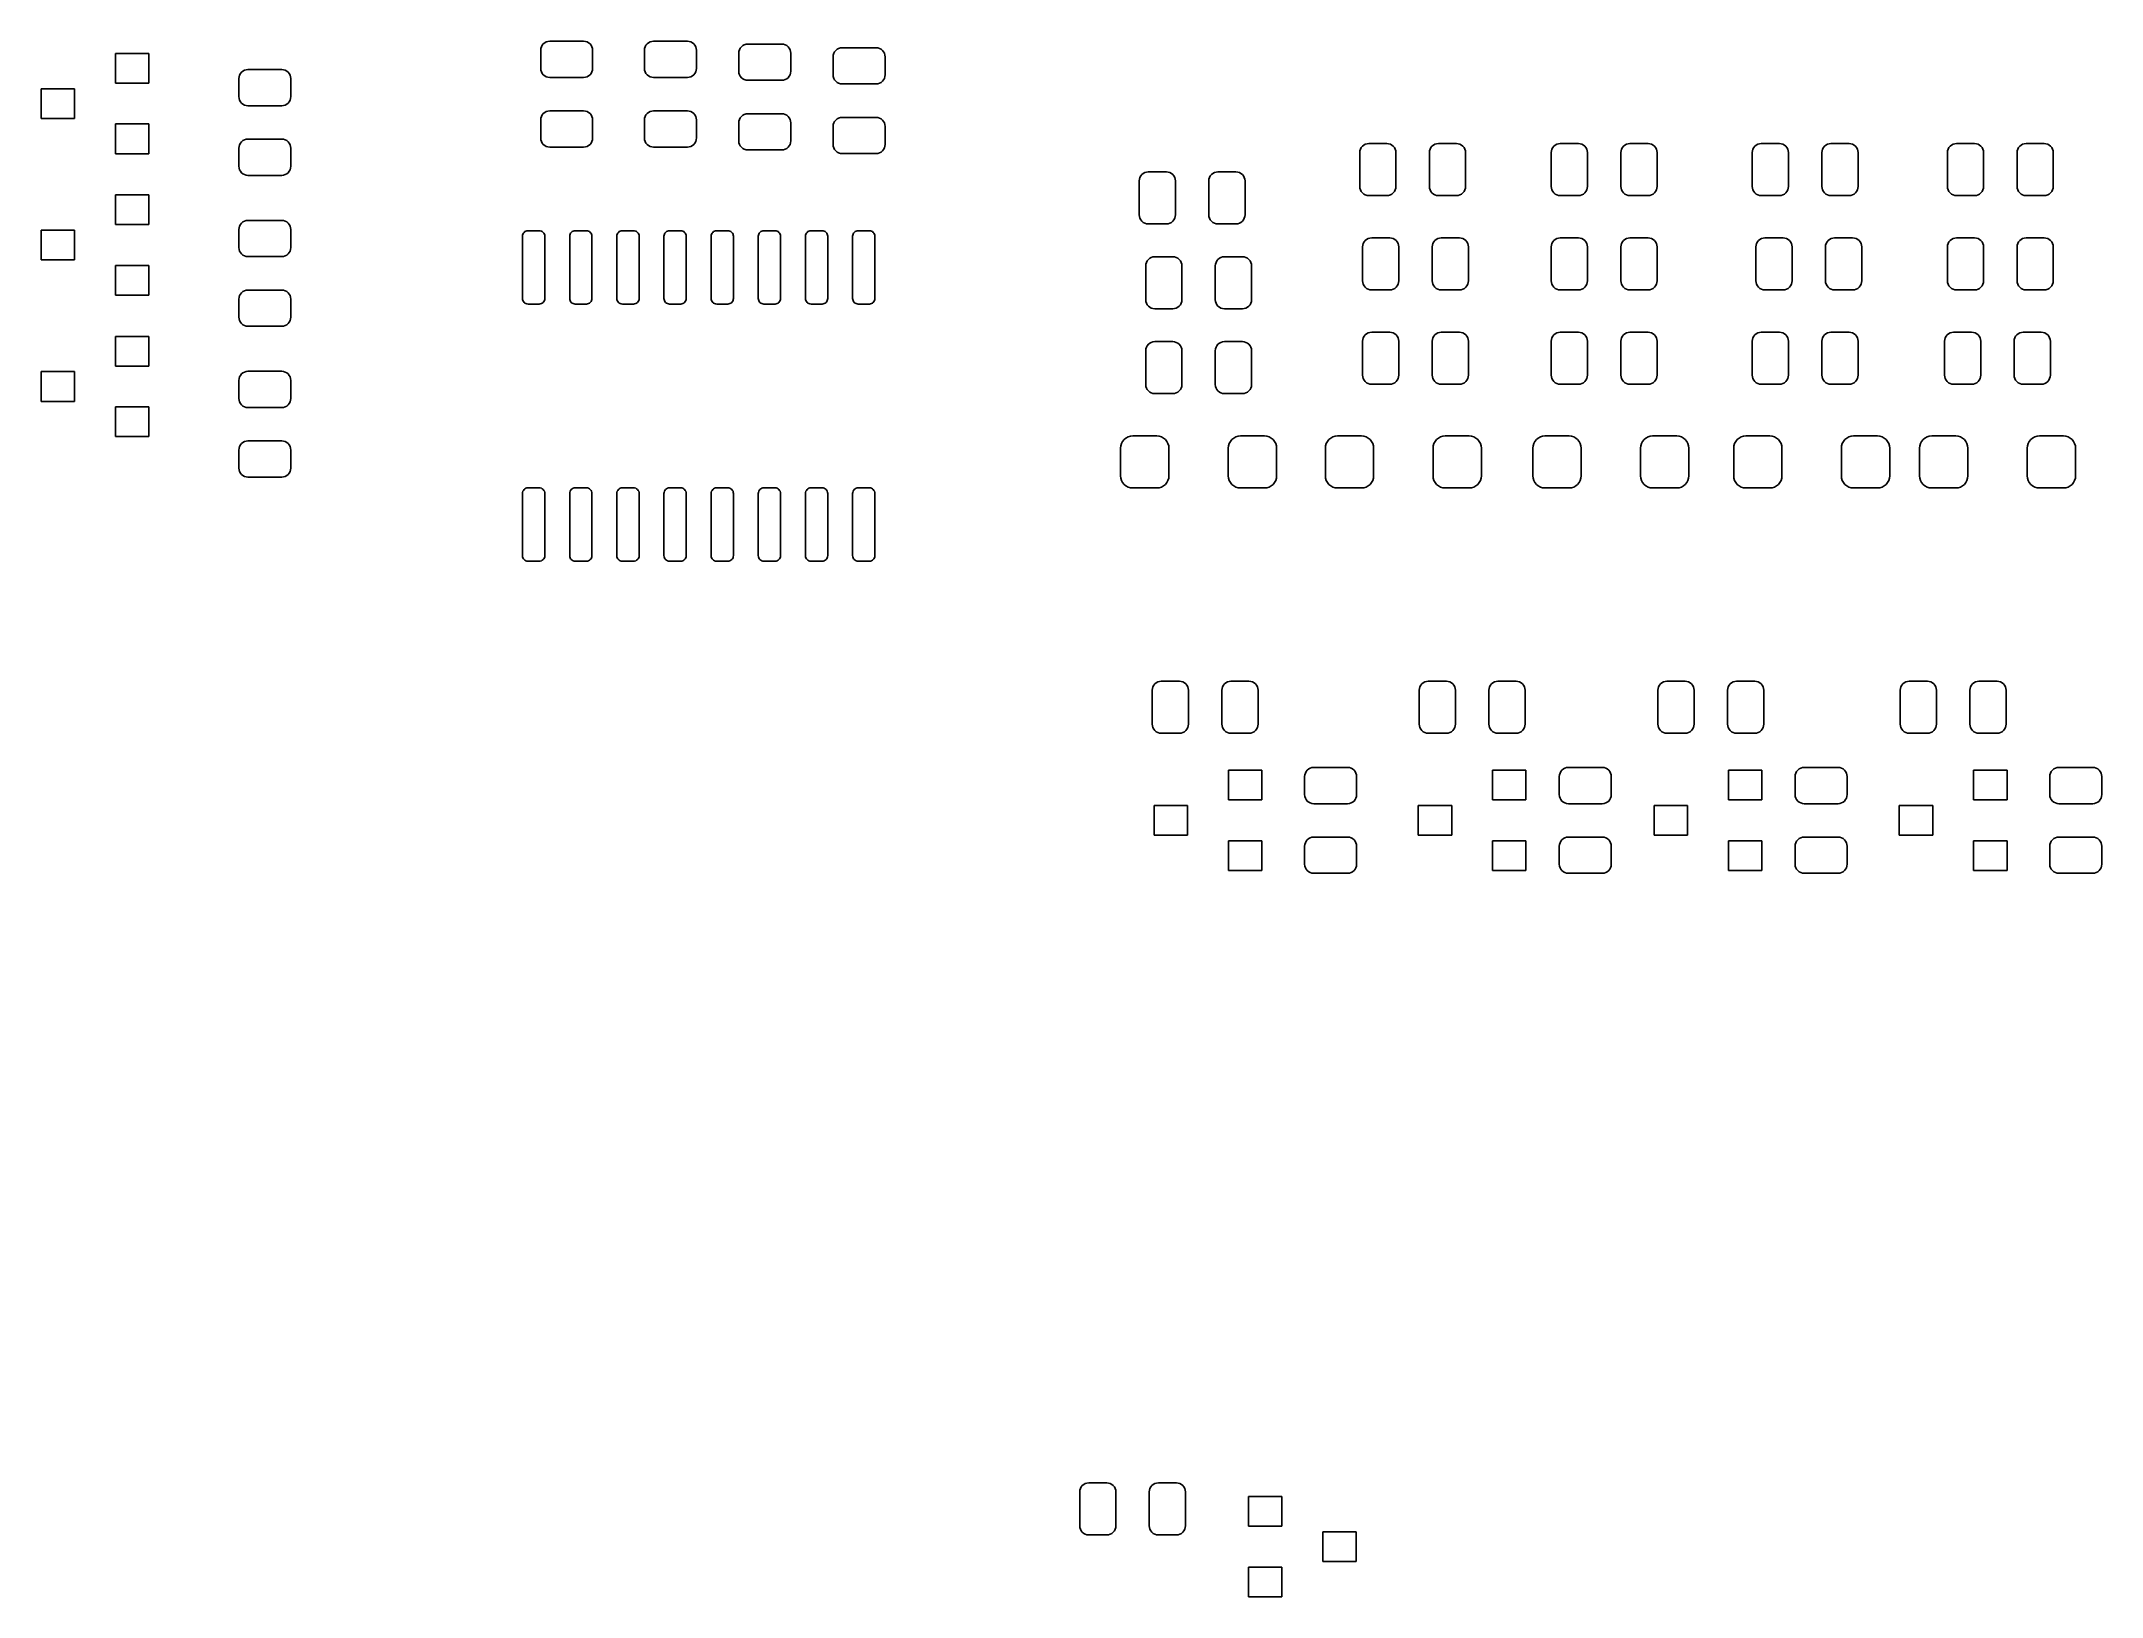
# Model space of a CAD drawing. Extents: x 0.14 to 2.33, y -2.15 to -0.5.
import ezdxf

# ---------------------------------------------------------------- set-up
doc = ezdxf.new("R2010")
doc.units = 0
doc.header["$MEASUREMENT"] = 0
doc.layers.add('BLACK', color=7, linetype='CONTINUOUS')

msp = doc.modelspace()

# ---------------------------------------------------------------- linework, layer by layer
at = {"layer": 'BLACK', "linetype": 'CONTINUOUS'}
for p, q in [((0.221654, -0.548346), (0.221654, -0.51685)), ((0.221654, -0.51685), (0.257087, -0.51685)), ((0.257087, -0.51685), (0.257087, -0.548346)), ((0.672441, -0.513494), (0.672625, -0.511622)), ((0.672441, -0.532687), (0.672441, -0.513494)), ((0.672625, -0.511622), (0.673171, -0.509822)), ((0.673171, -0.509822), (0.674058, -0.508163)), ((0.674058, -0.508163), (0.675252, -0.506708)), ((0.675252, -0.506708), (0.676706, -0.505515)), ((0.676706, -0.505515), (0.678365, -0.504628)), ((0.678365, -0.504628), (0.680165, -0.504082)), ((0.680165, -0.504082), (0.682037, -0.503898)), ((0.682037, -0.503898), (0.717963, -0.503898)), ((0.717963, -0.503898), (0.719835, -0.504082)), ((0.719835, -0.504082), (0.721635, -0.504628)), ((0.721635, -0.504628), (0.723294, -0.505515)), ((0.723294, -0.505515), (0.724748, -0.506708)), ((0.724748, -0.506708), (0.725942, -0.508163)), ((0.725942, -0.508163), (0.726829, -0.509822)), ((0.726829, -0.509822), (0.727375, -0.511622)), ((0.727375, -0.511622), (0.727559, -0.513494)), ((0.727559, -0.513494), (0.727559, -0.532687)), ((0.782441, -0.513494), (0.782625, -0.511622)), ((0.782441, -0.532687), (0.782441, -0.513494)), ((0.782625, -0.511622), (0.783171, -0.509822)), ((0.783171, -0.509822), (0.784058, -0.508163)), ((0.784058, -0.508163), (0.785252, -0.506708)), ((0.785252, -0.506708), (0.786706, -0.505515)), ((0.786706, -0.505515), (0.788365, -0.504628)), ((0.788365, -0.504628), (0.790165, -0.504082)), ((0.790165, -0.504082), (0.792037, -0.503898)), ((0.792037, -0.503898), (0.827963, -0.503898)), ((0.827963, -0.503898), (0.829835, -0.504082)), ((0.829835, -0.504082), (0.831635, -0.504628)), ((0.831635, -0.504628), (0.833294, -0.505515)), ((0.833294, -0.505515), (0.834748, -0.506708)), ((0.834748, -0.506708), (0.835942, -0.508163)), ((0.835942, -0.508163), (0.836829, -0.509822)), ((0.836829, -0.509822), (0.837375, -0.511622)), ((0.837375, -0.511622), (0.837559, -0.513494)), ((0.837559, -0.513494), (0.837559, -0.532687)), ((0.882441, -0.516585), (0.882625, -0.514712)), ((0.882441, -0.535778), (0.882441, -0.516585)), ((0.882625, -0.514712), (0.883171, -0.512912)), ((0.883171, -0.512912), (0.884058, -0.511253)), ((0.884058, -0.511253), (0.885252, -0.509799)), ((0.885252, -0.509799), (0.886706, -0.508605)), ((0.886706, -0.508605), (0.888365, -0.507719)), ((0.888365, -0.507719), (0.890165, -0.507173)), ((0.890165, -0.507173), (0.892037, -0.506988)), ((0.892037, -0.506988), (0.927963, -0.506988)), ((0.927963, -0.506988), (0.929835, -0.507173)), ((0.929835, -0.507173), (0.931635, -0.507719)), ((0.931635, -0.507719), (0.933294, -0.508605)), ((0.933294, -0.508605), (0.934748, -0.509799)), ((0.934748, -0.509799), (0.935942, -0.511253)), ((0.935942, -0.511253), (0.936829, -0.512912)), ((0.936829, -0.512912), (0.937375, -0.514712)), ((0.937375, -0.514712), (0.937559, -0.516585)), ((0.937559, -0.516585), (0.937559, -0.535778)), ((0.982441, -0.520404), (0.982625, -0.518531)), ((0.982441, -0.539596), (0.982441, -0.520404)), ((0.982625, -0.518531), (0.983171, -0.516731)), ((0.983171, -0.516731), (0.984058, -0.515072)), ((0.984058, -0.515072), (0.985252, -0.513618)), ((0.985252, -0.513618), (0.986706, -0.512424)), ((0.986706, -0.512424), (0.988365, -0.511538)), ((0.988365, -0.511538), (0.990165, -0.510991)), ((0.990165, -0.510991), (0.992037, -0.510807)), ((0.992037, -0.510807), (1.02796, -0.510807)), ((1.02796, -0.510807), (1.02983, -0.510991)), ((1.02983, -0.510991), (1.03164, -0.511538)), ((1.03164, -0.511538), (1.03329, -0.512424)), ((1.03329, -0.512424), (1.03475, -0.513618)), ((1.03475, -0.513618), (1.03594, -0.515072)), ((1.03594, -0.515072), (1.03683, -0.516731)), ((1.03683, -0.516731), (1.03737, -0.518531)), ((1.03737, -0.518531), (1.03756, -0.520404)), ((1.03756, -0.520404), (1.03756, -0.539596)), ((0.352441, -0.543494), (0.352625, -0.541622)), ((0.352441, -0.562687), (0.352441, -0.543494)), ((0.352625, -0.541622), (0.353171, -0.539822)), ((0.353171, -0.539822), (0.354058, -0.538163)), ((0.354058, -0.538163), (0.355252, -0.536708)), ((0.355252, -0.536708), (0.356706, -0.535515)), ((0.356706, -0.535515), (0.358365, -0.534628)), ((0.358365, -0.534628), (0.360165, -0.534082)), ((0.360165, -0.534082), (0.362037, -0.533898)), ((0.362037, -0.533898), (0.397963, -0.533898)), ((0.397963, -0.533898), (0.399835, -0.534082)), ((0.399835, -0.534082), (0.401635, -0.534628)), ((0.401635, -0.534628), (0.403294, -0.535515)), ((0.403294, -0.535515), (0.404748, -0.536708)), ((0.404748, -0.536708), (0.405942, -0.538163)), ((0.405942, -0.538163), (0.406829, -0.539822)), ((0.406829, -0.539822), (0.407375, -0.541622)), ((0.407375, -0.541622), (0.407559, -0.543494)), ((0.407559, -0.543494), (0.407559, -0.562687)), ((0.672625, -0.534559), (0.672441, -0.532687)), ((0.673171, -0.536359), (0.672625, -0.534559)), ((0.674058, -0.538019), (0.673171, -0.536359)), ((0.675252, -0.539473), (0.674058, -0.538019)), ((0.676706, -0.540666), (0.675252, -0.539473)), ((0.678365, -0.541553), (0.676706, -0.540666)), ((0.680165, -0.542099), (0.678365, -0.541553)), ((0.682037, -0.542283), (0.680165, -0.542099)), ((0.717963, -0.542283), (0.682037, -0.542283)), ((0.719835, -0.542099), (0.717963, -0.542283)), ((0.721635, -0.541553), (0.719835, -0.542099)), ((0.723294, -0.540666), (0.721635, -0.541553)), ((0.724748, -0.539473), (0.723294, -0.540666)), ((0.725942, -0.538019), (0.724748, -0.539473)), ((0.726829, -0.536359), (0.725942, -0.538019)), ((0.727375, -0.534559), (0.726829, -0.536359)), ((0.727559, -0.532687), (0.727375, -0.534559)), ((0.782625, -0.534559), (0.782441, -0.532687)), ((0.783171, -0.536359), (0.782625, -0.534559)), ((0.784058, -0.538019), (0.783171, -0.536359)), ((0.785252, -0.539473), (0.784058, -0.538019)), ((0.786706, -0.540666), (0.785252, -0.539473)), ((0.788365, -0.541553), (0.786706, -0.540666)), ((0.790165, -0.542099), (0.788365, -0.541553)), ((0.792037, -0.542283), (0.790165, -0.542099)), ((0.827963, -0.542283), (0.792037, -0.542283)), ((0.829835, -0.542099), (0.827963, -0.542283)), ((0.831635, -0.541553), (0.829835, -0.542099)), ((0.833294, -0.540666), (0.831635, -0.541553)), ((0.834748, -0.539473), (0.833294, -0.540666)), ((0.835942, -0.538019), (0.834748, -0.539473)), ((0.836829, -0.536359), (0.835942, -0.538019)), ((0.837375, -0.534559), (0.836829, -0.536359)), ((0.837559, -0.532687), (0.837375, -0.534559)), ((0.882625, -0.53765), (0.882441, -0.535778)), ((0.883171, -0.53945), (0.882625, -0.53765)), ((0.884058, -0.541109), (0.883171, -0.53945)), ((0.885252, -0.542563), (0.884058, -0.541109)), ((0.886706, -0.543757), (0.885252, -0.542563)), ((0.888365, -0.544644), (0.886706, -0.543757)), ((0.890165, -0.54519), (0.888365, -0.544644)), ((0.892037, -0.545374), (0.890165, -0.54519)), ((0.927963, -0.545374), (0.892037, -0.545374)), ((0.929835, -0.54519), (0.927963, -0.545374)), ((0.931635, -0.544644), (0.929835, -0.54519)), ((0.933294, -0.543757), (0.931635, -0.544644)), ((0.934748, -0.542563), (0.933294, -0.543757)), ((0.935942, -0.541109), (0.934748, -0.542563)), ((0.936829, -0.53945), (0.935942, -0.541109)), ((0.937375, -0.53765), (0.936829, -0.53945)), ((0.937559, -0.535778), (0.937375, -0.53765)), ((0.982625, -0.541469), (0.982441, -0.539596)), ((0.983171, -0.543269), (0.982625, -0.541469)), ((0.984058, -0.544928), (0.983171, -0.543269)), ((0.985252, -0.546382), (0.984058, -0.544928)), ((1.03594, -0.544928), (1.03475, -0.546382)), ((1.03683, -0.543269), (1.03594, -0.544928)), ((1.03737, -0.541469), (1.03683, -0.543269)), ((1.03756, -0.539596), (1.03737, -0.541469)), ((0.142913, -0.585748), (0.142913, -0.554252)), ((0.142913, -0.554252), (0.178346, -0.554252)), ((0.178346, -0.554252), (0.178346, -0.585748)), ((0.257087, -0.548346), (0.221654, -0.548346)), ((0.352625, -0.564559), (0.352441, -0.562687)), ((0.353171, -0.566359), (0.352625, -0.564559)), ((0.354058, -0.568019), (0.353171, -0.566359)), ((0.406829, -0.566359), (0.405942, -0.568019)), ((0.407375, -0.564559), (0.406829, -0.566359)), ((0.407559, -0.562687), (0.407375, -0.564559)), ((0.986706, -0.547576), (0.985252, -0.546382)), ((0.988365, -0.548462), (0.986706, -0.547576)), ((0.990165, -0.549009), (0.988365, -0.548462)), ((0.992037, -0.549193), (0.990165, -0.549009)), ((1.02796, -0.549193), (0.992037, -0.549193)), ((1.02983, -0.549009), (1.02796, -0.549193)), ((1.03164, -0.548462), (1.02983, -0.549009)), ((1.03329, -0.547576), (1.03164, -0.548462)), ((1.03475, -0.546382), (1.03329, -0.547576)), ((0.178346, -0.585748), (0.142913, -0.585748)), ((0.355252, -0.569473), (0.354058, -0.568019)), ((0.356706, -0.570666), (0.355252, -0.569473)), ((0.358365, -0.571553), (0.356706, -0.570666)), ((0.360165, -0.572099), (0.358365, -0.571553)), ((0.362037, -0.572283), (0.360165, -0.572099)), ((0.397963, -0.572283), (0.362037, -0.572283)), ((0.399835, -0.572099), (0.397963, -0.572283)), ((0.401635, -0.571553), (0.399835, -0.572099)), ((0.403294, -0.570666), (0.401635, -0.571553)), ((0.404748, -0.569473), (0.403294, -0.570666)), ((0.405942, -0.568019), (0.404748, -0.569473)), ((0.672441, -0.587313), (0.672625, -0.585441)), ((0.672441, -0.606506), (0.672441, -0.587313)), ((0.672625, -0.585441), (0.673171, -0.583641)), ((0.673171, -0.583641), (0.674058, -0.581981)), ((0.674058, -0.581981), (0.675252, -0.580527)), ((0.675252, -0.580527), (0.676706, -0.579334)), ((0.676706, -0.579334), (0.678365, -0.578447)), ((0.678365, -0.578447), (0.680165, -0.577901)), ((0.680165, -0.577901), (0.682037, -0.577717)), ((0.682037, -0.577717), (0.717963, -0.577717)), ((0.717963, -0.577717), (0.719835, -0.577901)), ((0.719835, -0.577901), (0.721635, -0.578447)), ((0.721635, -0.578447), (0.723294, -0.579334)), ((0.723294, -0.579334), (0.724748, -0.580527)), ((0.724748, -0.580527), (0.725942, -0.581981)), ((0.725942, -0.581981), (0.726829, -0.583641)), ((0.726829, -0.583641), (0.727375, -0.585441)), ((0.727375, -0.585441), (0.727559, -0.587313)), ((0.727559, -0.587313), (0.727559, -0.606506)), ((0.782441, -0.587313), (0.782625, -0.585441)), ((0.782441, -0.606506), (0.782441, -0.587313)), ((0.782625, -0.585441), (0.783171, -0.583641)), ((0.783171, -0.583641), (0.784058, -0.581981)), ((0.784058, -0.581981), (0.785252, -0.580527)), ((0.785252, -0.580527), (0.786706, -0.579334)), ((0.786706, -0.579334), (0.788365, -0.578447)), ((0.788365, -0.578447), (0.790165, -0.577901)), ((0.790165, -0.577901), (0.792037, -0.577717)), ((0.792037, -0.577717), (0.827963, -0.577717)), ((0.827963, -0.577717), (0.829835, -0.577901)), ((0.829835, -0.577901), (0.831635, -0.578447)), ((0.831635, -0.578447), (0.833294, -0.579334)), ((0.833294, -0.579334), (0.834748, -0.580527)), ((0.834748, -0.580527), (0.835942, -0.581981)), ((0.835942, -0.581981), (0.836829, -0.583641)), ((0.836829, -0.583641), (0.837375, -0.585441)), ((0.837375, -0.585441), (0.837559, -0.587313)), ((0.837559, -0.587313), (0.837559, -0.606506)), ((0.882441, -0.590404), (0.882625, -0.588531)), ((0.882625, -0.588531), (0.883171, -0.586731)), ((0.883171, -0.586731), (0.884058, -0.585072)), ((0.884058, -0.585072), (0.885252, -0.583618)), ((0.885252, -0.583618), (0.886706, -0.582424)), ((0.886706, -0.582424), (0.888365, -0.581538)), ((0.888365, -0.581538), (0.890165, -0.580991)), ((0.890165, -0.580991), (0.892037, -0.580807)), ((0.892037, -0.580807), (0.927963, -0.580807)), ((0.927963, -0.580807), (0.929835, -0.580991)), ((0.929835, -0.580991), (0.931635, -0.581538)), ((0.931635, -0.581538), (0.933294, -0.582424)), ((0.933294, -0.582424), (0.934748, -0.583618)), ((0.934748, -0.583618), (0.935942, -0.585072)), ((0.935942, -0.585072), (0.936829, -0.586731)), ((0.936829, -0.586731), (0.937375, -0.588531)), ((0.937375, -0.588531), (0.937559, -0.590404)), ((0.983171, -0.59055), (0.984058, -0.588891)), ((0.984058, -0.588891), (0.985252, -0.587437)), ((0.985252, -0.587437), (0.986706, -0.586243)), ((0.986706, -0.586243), (0.988365, -0.585356)), ((0.988365, -0.585356), (0.990165, -0.58481)), ((0.990165, -0.58481), (0.992037, -0.584626)), ((0.992037, -0.584626), (1.02796, -0.584626)), ((1.02796, -0.584626), (1.02983, -0.58481)), ((1.02983, -0.58481), (1.03164, -0.585356)), ((1.03164, -0.585356), (1.03329, -0.586243)), ((1.03329, -0.586243), (1.03475, -0.587437)), ((1.03475, -0.587437), (1.03594, -0.588891)), ((1.03594, -0.588891), (1.03683, -0.59055)), ((0.221654, -0.62315), (0.221654, -0.591654)), ((0.221654, -0.591654), (0.257087, -0.591654)), ((0.257087, -0.591654), (0.257087, -0.62315)), ((0.354058, -0.611981), (0.355252, -0.610527)), ((0.355252, -0.610527), (0.356706, -0.609334)), ((0.356706, -0.609334), (0.358365, -0.608447)), ((0.358365, -0.608447), (0.360165, -0.607901)), ((0.360165, -0.607901), (0.362037, -0.607717)), ((0.362037, -0.607717), (0.397963, -0.607717)), ((0.397963, -0.607717), (0.399835, -0.607901)), ((0.399835, -0.607901), (0.401635, -0.608447)), ((0.401635, -0.608447), (0.403294, -0.609334)), ((0.403294, -0.609334), (0.404748, -0.610527)), ((0.404748, -0.610527), (0.405942, -0.611981)), ((0.672625, -0.608378), (0.672441, -0.606506)), ((0.673171, -0.610178), (0.672625, -0.608378)), ((0.674058, -0.611837), (0.673171, -0.610178)), ((0.726829, -0.610178), (0.725942, -0.611837)), ((0.727375, -0.608378), (0.726829, -0.610178)), ((0.727559, -0.606506), (0.727375, -0.608378)), ((0.782625, -0.608378), (0.782441, -0.606506)), ((0.783171, -0.610178), (0.782625, -0.608378)), ((0.784058, -0.611837), (0.783171, -0.610178)), ((0.836829, -0.610178), (0.835942, -0.611837)), ((0.837375, -0.608378), (0.836829, -0.610178)), ((0.837559, -0.606506), (0.837375, -0.608378)), ((0.882441, -0.609596), (0.882441, -0.590404)), ((0.882625, -0.611469), (0.882441, -0.609596)), ((0.883171, -0.613269), (0.882625, -0.611469)), ((0.937375, -0.611469), (0.936829, -0.613269)), ((0.937559, -0.609596), (0.937375, -0.611469)), ((0.937559, -0.590404), (0.937559, -0.609596)), ((0.982441, -0.594222), (0.982625, -0.59235)), ((0.982441, -0.613415), (0.982441, -0.594222)), ((0.982625, -0.59235), (0.983171, -0.59055)), ((1.03683, -0.59055), (1.03737, -0.59235)), ((1.03737, -0.59235), (1.03756, -0.594222)), ((1.03756, -0.594222), (1.03756, -0.613415)), ((0.257087, -0.62315), (0.221654, -0.62315)), ((0.352441, -0.617313), (0.352625, -0.615441)), ((0.352441, -0.636506), (0.352441, -0.617313)), ((0.352625, -0.615441), (0.353171, -0.613641)), ((0.353171, -0.613641), (0.354058, -0.611981)), ((0.405942, -0.611981), (0.406829, -0.613641)), ((0.406829, -0.613641), (0.407375, -0.615441)), ((0.407375, -0.615441), (0.407559, -0.617313)), ((0.407559, -0.617313), (0.407559, -0.636506)), ((0.675252, -0.613292), (0.674058, -0.611837)), ((0.676706, -0.614485), (0.675252, -0.613292)), ((0.678365, -0.615372), (0.676706, -0.614485)), ((0.680165, -0.615918), (0.678365, -0.615372)), ((0.682037, -0.616102), (0.680165, -0.615918)), ((0.717963, -0.616102), (0.682037, -0.616102)), ((0.719835, -0.615918), (0.717963, -0.616102)), ((0.721635, -0.615372), (0.719835, -0.615918)), ((0.723294, -0.614485), (0.721635, -0.615372)), ((0.724748, -0.613292), (0.723294, -0.614485)), ((0.725942, -0.611837), (0.724748, -0.613292)), ((0.785252, -0.613292), (0.784058, -0.611837)), ((0.786706, -0.614485), (0.785252, -0.613292)), ((0.788365, -0.615372), (0.786706, -0.614485)), ((0.790165, -0.615918), (0.788365, -0.615372)), ((0.792037, -0.616102), (0.790165, -0.615918)), ((0.827963, -0.616102), (0.792037, -0.616102)), ((0.829835, -0.615918), (0.827963, -0.616102)), ((0.831635, -0.615372), (0.829835, -0.615918)), ((0.833294, -0.614485), (0.831635, -0.615372)), ((0.834748, -0.613292), (0.833294, -0.614485)), ((0.835942, -0.611837), (0.834748, -0.613292)), ((0.884058, -0.614928), (0.883171, -0.613269)), ((0.885252, -0.616382), (0.884058, -0.614928)), ((0.886706, -0.617576), (0.885252, -0.616382)), ((0.888365, -0.618462), (0.886706, -0.617576)), ((0.890165, -0.619009), (0.888365, -0.618462)), ((0.892037, -0.619193), (0.890165, -0.619009)), ((0.927963, -0.619193), (0.892037, -0.619193)), ((0.929835, -0.619009), (0.927963, -0.619193)), ((0.931635, -0.618462), (0.929835, -0.619009)), ((0.933294, -0.617576), (0.931635, -0.618462)), ((0.934748, -0.616382), (0.933294, -0.617576)), ((0.935942, -0.614928), (0.934748, -0.616382)), ((0.936829, -0.613269), (0.935942, -0.614928)), ((0.982625, -0.615288), (0.982441, -0.613415)), ((0.983171, -0.617088), (0.982625, -0.615288)), ((0.984058, -0.618747), (0.983171, -0.617088)), ((0.985252, -0.620201), (0.984058, -0.618747)), ((0.986706, -0.621395), (0.985252, -0.620201)), ((0.988365, -0.622281), (0.986706, -0.621395)), ((0.990165, -0.622827), (0.988365, -0.622281)), ((0.992037, -0.623012), (0.990165, -0.622827)), ((1.02796, -0.623012), (0.992037, -0.623012)), ((1.02983, -0.622827), (1.02796, -0.623012)), ((1.03164, -0.622281), (1.02983, -0.622827)), ((1.03329, -0.621395), (1.03164, -0.622281)), ((1.03475, -0.620201), (1.03329, -0.621395)), ((1.03594, -0.618747), (1.03475, -0.620201)), ((1.03683, -0.617088), (1.03594, -0.618747)), ((1.03737, -0.615288), (1.03683, -0.617088)), ((1.03756, -0.613415), (1.03737, -0.615288)), ((1.54081, -0.622037), (1.54099, -0.620165)), ((1.54081, -0.657963), (1.54081, -0.622037)), ((1.54099, -0.620165), (1.54154, -0.618365)), ((1.54154, -0.618365), (1.54242, -0.616706)), ((1.54242, -0.616706), (1.54362, -0.615252)), ((1.54362, -0.615252), (1.54507, -0.614058)), ((1.54507, -0.614058), (1.54673, -0.613171)), ((1.54673, -0.613171), (1.54853, -0.612625)), ((1.54853, -0.612625), (1.5504, -0.612441)), ((1.5504, -0.612441), (1.5696, -0.612441)), ((1.5696, -0.612441), (1.57147, -0.612625)), ((1.57147, -0.612625), (1.57327, -0.613171)), ((1.57327, -0.613171), (1.57493, -0.614058)), ((1.57493, -0.614058), (1.57638, -0.615252)), ((1.57638, -0.615252), (1.57758, -0.616706)), ((1.57758, -0.616706), (1.57846, -0.618365)), ((1.57846, -0.618365), (1.57901, -0.620165)), ((1.57901, -0.620165), (1.57919, -0.622037)), ((1.57919, -0.622037), (1.57919, -0.657963)), ((1.61463, -0.622037), (1.61481, -0.620165)), ((1.61463, -0.657963), (1.61463, -0.622037)), ((1.61481, -0.620165), (1.61536, -0.618365)), ((1.61536, -0.618365), (1.61624, -0.616706)), ((1.61624, -0.616706), (1.61744, -0.615252)), ((1.61744, -0.615252), (1.61889, -0.614058)), ((1.61889, -0.614058), (1.62055, -0.613171)), ((1.62055, -0.613171), (1.62235, -0.612625)), ((1.62235, -0.612625), (1.62422, -0.612441)), ((1.62422, -0.612441), (1.64342, -0.612441)), ((1.64342, -0.612441), (1.64529, -0.612625)), ((1.64529, -0.612625), (1.64709, -0.613171)), ((1.64709, -0.613171), (1.64875, -0.614058)), ((1.64875, -0.614058), (1.6502, -0.615252)), ((1.6502, -0.615252), (1.65139, -0.616706)), ((1.65139, -0.616706), (1.65228, -0.618365)), ((1.65228, -0.618365), (1.65283, -0.620165)), ((1.65283, -0.620165), (1.65301, -0.622037)), ((1.65301, -0.622037), (1.65301, -0.657963)), ((1.7439, -0.622037), (1.74408, -0.620165)), ((1.7439, -0.657963), (1.7439, -0.622037)), ((1.74408, -0.620165), (1.74463, -0.618365)), ((1.74463, -0.618365), (1.74551, -0.616706)), ((1.74551, -0.616706), (1.74671, -0.615252)), ((1.74671, -0.615252), (1.74816, -0.614058)), ((1.74816, -0.614058), (1.74982, -0.613171)), ((1.74982, -0.613171), (1.75162, -0.612625)), ((1.75162, -0.612625), (1.75349, -0.612441)), ((1.75349, -0.612441), (1.77269, -0.612441)), ((1.77269, -0.612441), (1.77456, -0.612625)), ((1.77456, -0.612625), (1.77636, -0.613171)), ((1.77636, -0.613171), (1.77802, -0.614058)), ((1.77802, -0.614058), (1.77947, -0.615252)), ((1.77947, -0.615252), (1.78067, -0.616706)), ((1.78067, -0.616706), (1.78155, -0.618365)), ((1.78155, -0.618365), (1.7821, -0.620165)), ((1.7821, -0.620165), (1.78228, -0.622037)), ((1.78228, -0.622037), (1.78228, -0.657963)), ((1.81772, -0.622037), (1.8179, -0.620165)), ((1.81772, -0.657963), (1.81772, -0.622037)), ((1.8179, -0.620165), (1.81845, -0.618365)), ((1.81845, -0.618365), (1.81933, -0.616706)), ((1.81933, -0.616706), (1.82053, -0.615252)), ((1.82053, -0.615252), (1.82198, -0.614058)), ((1.82198, -0.614058), (1.82364, -0.613171)), ((1.82364, -0.613171), (1.82544, -0.612625)), ((1.82544, -0.612625), (1.82731, -0.612441)), ((1.82731, -0.612441), (1.84651, -0.612441)), ((1.84651, -0.612441), (1.84838, -0.612625)), ((1.84838, -0.612625), (1.85018, -0.613171)), ((1.85018, -0.613171), (1.85184, -0.614058)), ((1.85184, -0.614058), (1.85329, -0.615252)), ((1.85329, -0.615252), (1.85449, -0.616706)), ((1.85449, -0.616706), (1.85537, -0.618365)), ((1.85537, -0.618365), (1.85592, -0.620165)), ((1.85592, -0.620165), (1.8561, -0.622037)), ((1.8561, -0.622037), (1.8561, -0.657963)), ((1.95699, -0.622037), (1.95717, -0.620165)), ((1.95699, -0.657963), (1.95699, -0.622037)), ((1.95717, -0.620165), (1.95772, -0.618365)), ((1.95772, -0.618365), (1.95861, -0.616706)), ((1.95861, -0.616706), (1.9598, -0.615252)), ((1.9598, -0.615252), (1.96125, -0.614058)), ((1.96125, -0.614058), (1.96291, -0.613171)), ((1.96291, -0.613171), (1.96471, -0.612625)), ((1.96471, -0.612625), (1.96658, -0.612441)), ((1.96658, -0.612441), (1.98578, -0.612441)), ((1.98578, -0.612441), (1.98765, -0.612625)), ((1.98765, -0.612625), (1.98945, -0.613171)), ((1.98945, -0.613171), (1.99111, -0.614058)), ((1.99111, -0.614058), (1.99256, -0.615252)), ((1.99256, -0.615252), (1.99376, -0.616706)), ((1.99376, -0.616706), (1.99464, -0.618365)), ((1.99464, -0.618365), (1.99519, -0.620165)), ((1.99519, -0.620165), (1.99537, -0.622037)), ((1.99537, -0.622037), (1.99537, -0.657963)), ((2.03081, -0.622037), (2.03099, -0.620165)), ((2.03081, -0.657963), (2.03081, -0.622037)), ((2.03099, -0.620165), (2.03154, -0.618365)), ((2.03154, -0.618365), (2.03242, -0.616706)), ((2.03242, -0.616706), (2.03362, -0.615252)), ((2.03362, -0.615252), (2.03507, -0.614058)), ((2.03507, -0.614058), (2.03673, -0.613171)), ((2.03673, -0.613171), (2.03853, -0.612625)), ((2.03853, -0.612625), (2.0404, -0.612441)), ((2.0404, -0.612441), (2.0596, -0.612441)), ((2.0596, -0.612441), (2.06147, -0.612625)), ((2.06147, -0.612625), (2.06327, -0.613171)), ((2.06327, -0.613171), (2.06493, -0.614058)), ((2.06493, -0.614058), (2.06638, -0.615252)), ((2.06638, -0.615252), (2.06758, -0.616706)), ((2.06758, -0.616706), (2.06846, -0.618365)), ((2.06846, -0.618365), (2.06901, -0.620165)), ((2.06901, -0.620165), (2.06919, -0.622037)), ((2.06919, -0.622037), (2.06919, -0.657963)), ((2.1639, -0.622037), (2.16408, -0.620165)), ((2.1639, -0.657963), (2.1639, -0.622037)), ((2.16408, -0.620165), (2.16463, -0.618365)), ((2.16463, -0.618365), (2.16551, -0.616706)), ((2.16551, -0.616706), (2.16671, -0.615252)), ((2.16671, -0.615252), (2.16816, -0.614058)), ((2.16816, -0.614058), (2.16982, -0.613171)), ((2.16982, -0.613171), (2.17162, -0.612625)), ((2.17162, -0.612625), (2.17349, -0.612441)), ((2.17349, -0.612441), (2.19269, -0.612441)), ((2.19269, -0.612441), (2.19456, -0.612625)), ((2.19456, -0.612625), (2.19636, -0.613171)), ((2.19636, -0.613171), (2.19802, -0.614058)), ((2.19802, -0.614058), (2.19947, -0.615252)), ((2.19947, -0.615252), (2.20067, -0.616706)), ((2.20067, -0.616706), (2.20155, -0.618365)), ((2.20155, -0.618365), (2.2021, -0.620165)), ((2.2021, -0.620165), (2.20228, -0.622037)), ((2.20228, -0.622037), (2.20228, -0.657963)), ((2.23772, -0.622037), (2.2379, -0.620165)), ((2.23772, -0.657963), (2.23772, -0.622037)), ((2.2379, -0.620165), (2.23845, -0.618365)), ((2.23845, -0.618365), (2.23933, -0.616706)), ((2.23933, -0.616706), (2.24053, -0.615252)), ((2.24053, -0.615252), (2.24198, -0.614058)), ((2.24198, -0.614058), (2.24364, -0.613171)), ((2.24364, -0.613171), (2.24544, -0.612625)), ((2.24544, -0.612625), (2.24731, -0.612441)), ((2.24731, -0.612441), (2.26651, -0.612441)), ((2.26651, -0.612441), (2.26838, -0.612625)), ((2.26838, -0.612625), (2.27018, -0.613171)), ((2.27018, -0.613171), (2.27184, -0.614058)), ((2.27184, -0.614058), (2.27329, -0.615252)), ((2.27329, -0.615252), (2.27449, -0.616706)), ((2.27449, -0.616706), (2.27537, -0.618365)), ((2.27537, -0.618365), (2.27592, -0.620165)), ((2.27592, -0.620165), (2.2761, -0.622037)), ((2.2761, -0.622037), (2.2761, -0.657963)), ((0.352625, -0.638378), (0.352441, -0.636506)), ((0.353171, -0.640178), (0.352625, -0.638378)), ((0.354058, -0.641837), (0.353171, -0.640178)), ((0.355252, -0.643292), (0.354058, -0.641837)), ((0.356706, -0.644485), (0.355252, -0.643292)), ((0.358365, -0.645372), (0.356706, -0.644485)), ((0.360165, -0.645918), (0.358365, -0.645372)), ((0.362037, -0.646102), (0.360165, -0.645918)), ((0.397963, -0.646102), (0.362037, -0.646102)), ((0.399835, -0.645918), (0.397963, -0.646102)), ((0.401635, -0.645372), (0.399835, -0.645918)), ((0.403294, -0.644485), (0.401635, -0.645372)), ((0.404748, -0.643292), (0.403294, -0.644485)), ((0.405942, -0.641837), (0.404748, -0.643292)), ((0.406829, -0.640178), (0.405942, -0.641837)), ((0.407375, -0.638378), (0.406829, -0.640178)), ((0.407559, -0.636506), (0.407375, -0.638378)), ((1.30699, -0.652037), (1.30717, -0.650165)), ((1.30699, -0.687963), (1.30699, -0.652037)), ((1.30717, -0.650165), (1.30772, -0.648365)), ((1.30772, -0.648365), (1.30861, -0.646706)), ((1.30861, -0.646706), (1.3098, -0.645252)), ((1.3098, -0.645252), (1.31125, -0.644058)), ((1.31125, -0.644058), (1.31291, -0.643171)), ((1.31291, -0.643171), (1.31471, -0.642625)), ((1.31471, -0.642625), (1.31658, -0.642441)), ((1.31658, -0.642441), (1.33578, -0.642441)), ((1.33578, -0.642441), (1.33765, -0.642625)), ((1.33765, -0.642625), (1.33945, -0.643171)), ((1.33945, -0.643171), (1.34111, -0.644058)), ((1.34111, -0.644058), (1.34256, -0.645252)), ((1.34256, -0.645252), (1.34376, -0.646706)), ((1.34376, -0.646706), (1.34464, -0.648365)), ((1.34464, -0.648365), (1.34519, -0.650165)), ((1.34519, -0.650165), (1.34537, -0.652037)), ((1.34537, -0.652037), (1.34537, -0.687963)), ((1.38081, -0.652037), (1.38099, -0.650165)), ((1.38081, -0.687963), (1.38081, -0.652037)), ((1.38099, -0.650165), (1.38154, -0.648365)), ((1.38154, -0.648365), (1.38242, -0.646706)), ((1.38242, -0.646706), (1.38362, -0.645252)), ((1.38362, -0.645252), (1.38507, -0.644058)), ((1.38507, -0.644058), (1.38673, -0.643171)), ((1.38673, -0.643171), (1.38853, -0.642625)), ((1.38853, -0.642625), (1.3904, -0.642441)), ((1.3904, -0.642441), (1.4096, -0.642441)), ((1.4096, -0.642441), (1.41147, -0.642625)), ((1.41147, -0.642625), (1.41327, -0.643171)), ((1.41327, -0.643171), (1.41493, -0.644058)), ((1.41493, -0.644058), (1.41638, -0.645252)), ((1.41638, -0.645252), (1.41758, -0.646706)), ((1.41758, -0.646706), (1.41846, -0.648365)), ((1.41846, -0.648365), (1.41901, -0.650165)), ((1.41901, -0.650165), (1.41919, -0.652037)), ((1.41919, -0.652037), (1.41919, -0.687963)), ((0.221654, -0.698346), (0.221654, -0.66685)), ((0.221654, -0.66685), (0.257087, -0.66685)), ((0.257087, -0.66685), (0.257087, -0.698346)), ((1.54099, -0.659835), (1.54081, -0.657963)), ((1.54154, -0.661635), (1.54099, -0.659835)), ((1.54242, -0.663294), (1.54154, -0.661635)), ((1.54362, -0.664748), (1.54242, -0.663294)), ((1.54507, -0.665942), (1.54362, -0.664748)), ((1.54673, -0.666829), (1.54507, -0.665942)), ((1.54853, -0.667375), (1.54673, -0.666829)), ((1.5504, -0.667559), (1.54853, -0.667375)), ((1.5696, -0.667559), (1.5504, -0.667559)), ((1.57147, -0.667375), (1.5696, -0.667559)), ((1.57327, -0.666829), (1.57147, -0.667375)), ((1.57493, -0.665942), (1.57327, -0.666829)), ((1.57638, -0.664748), (1.57493, -0.665942)), ((1.57758, -0.663294), (1.57638, -0.664748)), ((1.57846, -0.661635), (1.57758, -0.663294)), ((1.57901, -0.659835), (1.57846, -0.661635)), ((1.57919, -0.657963), (1.57901, -0.659835)), ((1.61481, -0.659835), (1.61463, -0.657963)), ((1.61536, -0.661635), (1.61481, -0.659835)), ((1.61624, -0.663294), (1.61536, -0.661635)), ((1.61744, -0.664748), (1.61624, -0.663294)), ((1.61889, -0.665942), (1.61744, -0.664748)), ((1.62055, -0.666829), (1.61889, -0.665942)), ((1.62235, -0.667375), (1.62055, -0.666829)), ((1.62422, -0.667559), (1.62235, -0.667375)), ((1.64342, -0.667559), (1.62422, -0.667559)), ((1.64529, -0.667375), (1.64342, -0.667559)), ((1.64709, -0.666829), (1.64529, -0.667375)), ((1.64875, -0.665942), (1.64709, -0.666829)), ((1.6502, -0.664748), (1.64875, -0.665942)), ((1.65139, -0.663294), (1.6502, -0.664748)), ((1.65228, -0.661635), (1.65139, -0.663294)), ((1.65283, -0.659835), (1.65228, -0.661635)), ((1.65301, -0.657963), (1.65283, -0.659835)), ((1.74408, -0.659835), (1.7439, -0.657963)), ((1.74463, -0.661635), (1.74408, -0.659835)), ((1.74551, -0.663294), (1.74463, -0.661635)), ((1.74671, -0.664748), (1.74551, -0.663294)), ((1.74816, -0.665942), (1.74671, -0.664748)), ((1.74982, -0.666829), (1.74816, -0.665942)), ((1.75162, -0.667375), (1.74982, -0.666829)), ((1.75349, -0.667559), (1.75162, -0.667375)), ((1.77269, -0.667559), (1.75349, -0.667559)), ((1.77456, -0.667375), (1.77269, -0.667559)), ((1.77636, -0.666829), (1.77456, -0.667375)), ((1.77802, -0.665942), (1.77636, -0.666829)), ((1.77947, -0.664748), (1.77802, -0.665942)), ((1.78067, -0.663294), (1.77947, -0.664748)), ((1.78155, -0.661635), (1.78067, -0.663294)), ((1.7821, -0.659835), (1.78155, -0.661635)), ((1.78228, -0.657963), (1.7821, -0.659835)), ((1.8179, -0.659835), (1.81772, -0.657963)), ((1.81845, -0.661635), (1.8179, -0.659835)), ((1.81933, -0.663294), (1.81845, -0.661635)), ((1.82053, -0.664748), (1.81933, -0.663294)), ((1.82198, -0.665942), (1.82053, -0.664748)), ((1.82364, -0.666829), (1.82198, -0.665942)), ((1.82544, -0.667375), (1.82364, -0.666829)), ((1.82731, -0.667559), (1.82544, -0.667375)), ((1.84651, -0.667559), (1.82731, -0.667559)), ((1.84838, -0.667375), (1.84651, -0.667559)), ((1.85018, -0.666829), (1.84838, -0.667375)), ((1.85184, -0.665942), (1.85018, -0.666829)), ((1.85329, -0.664748), (1.85184, -0.665942)), ((1.85449, -0.663294), (1.85329, -0.664748)), ((1.85537, -0.661635), (1.85449, -0.663294)), ((1.85592, -0.659835), (1.85537, -0.661635)), ((1.8561, -0.657963), (1.85592, -0.659835)), ((1.95717, -0.659835), (1.95699, -0.657963)), ((1.95772, -0.661635), (1.95717, -0.659835)), ((1.95861, -0.663294), (1.95772, -0.661635)), ((1.9598, -0.664748), (1.95861, -0.663294)), ((1.96125, -0.665942), (1.9598, -0.664748)), ((1.96291, -0.666829), (1.96125, -0.665942)), ((1.96471, -0.667375), (1.96291, -0.666829)), ((1.96658, -0.667559), (1.96471, -0.667375)), ((1.98578, -0.667559), (1.96658, -0.667559)), ((1.98765, -0.667375), (1.98578, -0.667559)), ((1.98945, -0.666829), (1.98765, -0.667375)), ((1.99111, -0.665942), (1.98945, -0.666829)), ((1.99256, -0.664748), (1.99111, -0.665942)), ((1.99376, -0.663294), (1.99256, -0.664748)), ((1.99464, -0.661635), (1.99376, -0.663294)), ((1.99519, -0.659835), (1.99464, -0.661635)), ((1.99537, -0.657963), (1.99519, -0.659835)), ((2.03099, -0.659835), (2.03081, -0.657963)), ((2.03154, -0.661635), (2.03099, -0.659835)), ((2.03242, -0.663294), (2.03154, -0.661635)), ((2.03362, -0.664748), (2.03242, -0.663294)), ((2.03507, -0.665942), (2.03362, -0.664748)), ((2.03673, -0.666829), (2.03507, -0.665942)), ((2.03853, -0.667375), (2.03673, -0.666829)), ((2.0404, -0.667559), (2.03853, -0.667375)), ((2.0596, -0.667559), (2.0404, -0.667559)), ((2.06147, -0.667375), (2.0596, -0.667559)), ((2.06327, -0.666829), (2.06147, -0.667375)), ((2.06493, -0.665942), (2.06327, -0.666829)), ((2.06638, -0.664748), (2.06493, -0.665942)), ((2.06758, -0.663294), (2.06638, -0.664748)), ((2.06846, -0.661635), (2.06758, -0.663294)), ((2.06901, -0.659835), (2.06846, -0.661635)), ((2.06919, -0.657963), (2.06901, -0.659835)), ((2.16408, -0.659835), (2.1639, -0.657963)), ((2.16463, -0.661635), (2.16408, -0.659835)), ((2.16551, -0.663294), (2.16463, -0.661635)), ((2.16671, -0.664748), (2.16551, -0.663294)), ((2.16816, -0.665942), (2.16671, -0.664748)), ((2.16982, -0.666829), (2.16816, -0.665942)), ((2.17162, -0.667375), (2.16982, -0.666829)), ((2.17349, -0.667559), (2.17162, -0.667375)), ((2.19269, -0.667559), (2.17349, -0.667559)), ((2.19456, -0.667375), (2.19269, -0.667559)), ((2.19636, -0.666829), (2.19456, -0.667375)), ((2.19802, -0.665942), (2.19636, -0.666829)), ((2.19947, -0.664748), (2.19802, -0.665942)), ((2.20067, -0.663294), (2.19947, -0.664748)), ((2.20155, -0.661635), (2.20067, -0.663294)), ((2.2021, -0.659835), (2.20155, -0.661635)), ((2.20228, -0.657963), (2.2021, -0.659835)), ((2.2379, -0.659835), (2.23772, -0.657963)), ((2.23845, -0.661635), (2.2379, -0.659835)), ((2.23933, -0.663294), (2.23845, -0.661635)), ((2.24053, -0.664748), (2.23933, -0.663294)), ((2.24198, -0.665942), (2.24053, -0.664748)), ((2.24364, -0.666829), (2.24198, -0.665942)), ((2.24544, -0.667375), (2.24364, -0.666829)), ((2.24731, -0.667559), (2.24544, -0.667375)), ((2.26651, -0.667559), (2.24731, -0.667559)), ((2.26838, -0.667375), (2.26651, -0.667559)), ((2.27018, -0.666829), (2.26838, -0.667375)), ((2.27184, -0.665942), (2.27018, -0.666829)), ((2.27329, -0.664748), (2.27184, -0.665942)), ((2.27449, -0.663294), (2.27329, -0.664748)), ((2.27537, -0.661635), (2.27449, -0.663294)), ((2.27592, -0.659835), (2.27537, -0.661635)), ((2.2761, -0.657963), (2.27592, -0.659835)), ((0.257087, -0.698346), (0.221654, -0.698346)), ((0.353171, -0.699822), (0.354058, -0.698163)), ((0.354058, -0.698163), (0.355252, -0.696708)), ((0.355252, -0.696708), (0.356706, -0.695515)), ((0.356706, -0.695515), (0.358365, -0.694628)), ((0.358365, -0.694628), (0.360165, -0.694082)), ((0.360165, -0.694082), (0.362037, -0.693898)), ((0.362037, -0.693898), (0.397963, -0.693898)), ((0.397963, -0.693898), (0.399835, -0.694082)), ((0.399835, -0.694082), (0.401635, -0.694628)), ((0.401635, -0.694628), (0.403294, -0.695515)), ((0.403294, -0.695515), (0.404748, -0.696708)), ((0.404748, -0.696708), (0.405942, -0.698163)), ((0.405942, -0.698163), (0.406829, -0.699822)), ((1.30717, -0.689835), (1.30699, -0.687963)), ((1.30772, -0.691635), (1.30717, -0.689835)), ((1.30861, -0.693294), (1.30772, -0.691635)), ((1.3098, -0.694748), (1.30861, -0.693294)), ((1.31125, -0.695942), (1.3098, -0.694748)), ((1.31291, -0.696829), (1.31125, -0.695942)), ((1.31471, -0.697375), (1.31291, -0.696829)), ((1.31658, -0.697559), (1.31471, -0.697375)), ((1.33578, -0.697559), (1.31658, -0.697559)), ((1.33765, -0.697375), (1.33578, -0.697559)), ((1.33945, -0.696829), (1.33765, -0.697375)), ((1.34111, -0.695942), (1.33945, -0.696829)), ((1.34256, -0.694748), (1.34111, -0.695942)), ((1.34376, -0.693294), (1.34256, -0.694748)), ((1.34464, -0.691635), (1.34376, -0.693294)), ((1.34519, -0.689835), (1.34464, -0.691635)), ((1.34537, -0.687963), (1.34519, -0.689835)), ((1.38099, -0.689835), (1.38081, -0.687963)), ((1.38154, -0.691635), (1.38099, -0.689835)), ((1.38242, -0.693294), (1.38154, -0.691635)), ((1.38362, -0.694748), (1.38242, -0.693294)), ((1.38507, -0.695942), (1.38362, -0.694748)), ((1.38673, -0.696829), (1.38507, -0.695942)), ((1.38853, -0.697375), (1.38673, -0.696829)), ((1.3904, -0.697559), (1.38853, -0.697375)), ((1.4096, -0.697559), (1.3904, -0.697559)), ((1.41147, -0.697375), (1.4096, -0.697559)), ((1.41327, -0.696829), (1.41147, -0.697375)), ((1.41493, -0.695942), (1.41327, -0.696829)), ((1.41638, -0.694748), (1.41493, -0.695942)), ((1.41758, -0.693294), (1.41638, -0.694748)), ((1.41846, -0.691635), (1.41758, -0.693294)), ((1.41901, -0.689835), (1.41846, -0.691635)), ((1.41919, -0.687963), (1.41901, -0.689835)), ((0.142913, -0.735748), (0.142913, -0.704252)), ((0.142913, -0.704252), (0.178346, -0.704252)), ((0.178346, -0.704252), (0.178346, -0.735748)), ((0.352441, -0.703494), (0.352625, -0.701622)), ((0.352441, -0.722687), (0.352441, -0.703494)), ((0.352625, -0.701622), (0.353171, -0.699822)), ((0.406829, -0.699822), (0.407375, -0.701622)), ((0.407375, -0.701622), (0.407559, -0.703494)), ((0.407559, -0.703494), (0.407559, -0.722687)), ((0.653189, -0.710709), (0.653302, -0.709557)), ((0.653189, -0.776654), (0.653189, -0.710709)), ((0.653302, -0.709557), (0.653639, -0.708449)), ((0.653639, -0.708449), (0.654184, -0.707428)), ((0.654184, -0.707428), (0.654919, -0.706533)), ((0.654919, -0.706533), (0.655814, -0.705798)), ((0.655814, -0.705798), (0.656835, -0.705253)), ((0.656835, -0.705253), (0.657942, -0.704917)), ((0.657942, -0.704917), (0.659094, -0.704803)), ((0.659094, -0.704803), (0.670906, -0.704803)), ((0.670906, -0.704803), (0.672058, -0.704917)), ((0.672058, -0.704917), (0.673165, -0.705253)), ((0.673165, -0.705253), (0.674186, -0.705798)), ((0.674186, -0.705798), (0.675081, -0.706533)), ((0.675081, -0.706533), (0.675816, -0.707428)), ((0.675816, -0.707428), (0.676361, -0.708449)), ((0.676361, -0.708449), (0.676698, -0.709557)), ((0.676698, -0.709557), (0.676811, -0.710709)), ((0.676811, -0.710709), (0.676811, -0.776654)), ((0.703189, -0.710709), (0.703302, -0.709557)), ((0.703189, -0.776654), (0.703189, -0.710709)), ((0.703302, -0.709557), (0.703639, -0.708449)), ((0.703639, -0.708449), (0.704184, -0.707428)), ((0.704184, -0.707428), (0.704919, -0.706533)), ((0.704919, -0.706533), (0.705814, -0.705798)), ((0.705814, -0.705798), (0.706835, -0.705253)), ((0.706835, -0.705253), (0.707942, -0.704917)), ((0.707942, -0.704917), (0.709094, -0.704803)), ((0.709094, -0.704803), (0.720906, -0.704803)), ((0.720906, -0.704803), (0.722058, -0.704917)), ((0.722058, -0.704917), (0.723165, -0.705253)), ((0.723165, -0.705253), (0.724186, -0.705798)), ((0.724186, -0.705798), (0.725081, -0.706533)), ((0.725081, -0.706533), (0.725816, -0.707428)), ((0.725816, -0.707428), (0.726361, -0.708449)), ((0.726361, -0.708449), (0.726698, -0.709557)), ((0.726698, -0.709557), (0.726811, -0.710709)), ((0.726811, -0.710709), (0.726811, -0.776654)), ((0.753189, -0.710709), (0.753302, -0.709557)), ((0.753189, -0.776654), (0.753189, -0.710709)), ((0.753302, -0.709557), (0.753639, -0.708449)), ((0.753639, -0.708449), (0.754184, -0.707428)), ((0.754184, -0.707428), (0.754919, -0.706533)), ((0.754919, -0.706533), (0.755814, -0.705798)), ((0.755814, -0.705798), (0.756835, -0.705253)), ((0.756835, -0.705253), (0.757942, -0.704917)), ((0.757942, -0.704917), (0.759094, -0.704803)), ((0.759094, -0.704803), (0.770906, -0.704803)), ((0.770906, -0.704803), (0.772058, -0.704917)), ((0.772058, -0.704917), (0.773165, -0.705253)), ((0.773165, -0.705253), (0.774186, -0.705798)), ((0.774186, -0.705798), (0.775081, -0.706533)), ((0.775081, -0.706533), (0.775816, -0.707428)), ((0.775816, -0.707428), (0.776361, -0.708449)), ((0.776361, -0.708449), (0.776698, -0.709557)), ((0.776698, -0.709557), (0.776811, -0.710709)), ((0.776811, -0.710709), (0.776811, -0.776654)), ((0.803189, -0.710709), (0.803302, -0.709557)), ((0.803189, -0.776654), (0.803189, -0.710709)), ((0.803302, -0.709557), (0.803639, -0.708449)), ((0.803639, -0.708449), (0.804184, -0.707428)), ((0.804184, -0.707428), (0.804919, -0.706533)), ((0.804919, -0.706533), (0.805814, -0.705798)), ((0.805814, -0.705798), (0.806835, -0.705253)), ((0.806835, -0.705253), (0.807942, -0.704917)), ((0.807942, -0.704917), (0.809094, -0.704803)), ((0.809094, -0.704803), (0.820906, -0.704803)), ((0.820906, -0.704803), (0.822058, -0.704917)), ((0.822058, -0.704917), (0.823165, -0.705253)), ((0.823165, -0.705253), (0.824186, -0.705798)), ((0.824186, -0.705798), (0.825081, -0.706533)), ((0.825081, -0.706533), (0.825816, -0.707428)), ((0.825816, -0.707428), (0.826361, -0.708449)), ((0.826361, -0.708449), (0.826698, -0.709557)), ((0.826698, -0.709557), (0.826811, -0.710709)), ((0.826811, -0.710709), (0.826811, -0.776654)), ((0.853189, -0.710709), (0.853302, -0.709557)), ((0.853189, -0.776654), (0.853189, -0.710709)), ((0.853302, -0.709557), (0.853639, -0.708449)), ((0.853639, -0.708449), (0.854184, -0.707428)), ((0.854184, -0.707428), (0.854919, -0.706533)), ((0.854919, -0.706533), (0.855814, -0.705798)), ((0.855814, -0.705798), (0.856835, -0.705253)), ((0.856835, -0.705253), (0.857942, -0.704917)), ((0.857942, -0.704917), (0.859094, -0.704803)), ((0.859094, -0.704803), (0.870906, -0.704803)), ((0.870906, -0.704803), (0.872058, -0.704917)), ((0.872058, -0.704917), (0.873165, -0.705253)), ((0.873165, -0.705253), (0.874186, -0.705798)), ((0.874186, -0.705798), (0.875081, -0.706533)), ((0.875081, -0.706533), (0.875816, -0.707428)), ((0.875816, -0.707428), (0.876361, -0.708449)), ((0.876361, -0.708449), (0.876698, -0.709557)), ((0.876698, -0.709557), (0.876811, -0.710709)), ((0.876811, -0.710709), (0.876811, -0.776654)), ((0.903189, -0.710709), (0.903302, -0.709557)), ((0.903189, -0.776654), (0.903189, -0.710709)), ((0.903302, -0.709557), (0.903639, -0.708449)), ((0.903639, -0.708449), (0.904184, -0.707428)), ((0.904184, -0.707428), (0.904919, -0.706533)), ((0.904919, -0.706533), (0.905814, -0.705798)), ((0.905814, -0.705798), (0.906835, -0.705253)), ((0.906835, -0.705253), (0.907942, -0.704917)), ((0.907942, -0.704917), (0.909094, -0.704803)), ((0.909094, -0.704803), (0.920906, -0.704803)), ((0.920906, -0.704803), (0.922058, -0.704917)), ((0.922058, -0.704917), (0.923165, -0.705253)), ((0.923165, -0.705253), (0.924186, -0.705798)), ((0.924186, -0.705798), (0.925081, -0.706533)), ((0.925081, -0.706533), (0.925816, -0.707428)), ((0.925816, -0.707428), (0.926361, -0.708449)), ((0.926361, -0.708449), (0.926698, -0.709557)), ((0.926698, -0.709557), (0.926811, -0.710709)), ((0.926811, -0.710709), (0.926811, -0.776654)), ((0.953189, -0.710709), (0.953302, -0.709557)), ((0.953189, -0.776654), (0.953189, -0.710709)), ((0.953302, -0.709557), (0.953639, -0.708449)), ((0.953639, -0.708449), (0.954184, -0.707428)), ((0.954184, -0.707428), (0.954919, -0.706533)), ((0.954919, -0.706533), (0.955814, -0.705798)), ((0.955814, -0.705798), (0.956835, -0.705253)), ((0.956835, -0.705253), (0.957942, -0.704917)), ((0.957942, -0.704917), (0.959094, -0.704803)), ((0.959094, -0.704803), (0.970906, -0.704803)), ((0.970906, -0.704803), (0.972058, -0.704917)), ((0.972058, -0.704917), (0.973165, -0.705253)), ((0.973165, -0.705253), (0.974186, -0.705798)), ((0.974186, -0.705798), (0.975081, -0.706533)), ((0.975081, -0.706533), (0.975816, -0.707428)), ((0.975816, -0.707428), (0.976361, -0.708449)), ((0.976361, -0.708449), (0.976698, -0.709557)), ((0.976698, -0.709557), (0.976811, -0.710709)), ((0.976811, -0.710709), (0.976811, -0.776654)), ((1.00319, -0.710709), (1.0033, -0.709557)), ((1.00319, -0.776654), (1.00319, -0.710709)), ((1.0033, -0.709557), (1.00364, -0.708449)), ((1.00364, -0.708449), (1.00418, -0.707428)), ((1.00418, -0.707428), (1.00492, -0.706533)), ((1.00492, -0.706533), (1.00581, -0.705798)), ((1.00581, -0.705798), (1.00683, -0.705253)), ((1.00683, -0.705253), (1.00794, -0.704917)), ((1.00794, -0.704917), (1.00909, -0.704803)), ((1.00909, -0.704803), (1.02091, -0.704803)), ((1.02091, -0.704803), (1.02206, -0.704917)), ((1.02206, -0.704917), (1.02317, -0.705253)), ((1.02317, -0.705253), (1.02419, -0.705798)), ((1.02419, -0.705798), (1.02508, -0.706533)), ((1.02508, -0.706533), (1.02582, -0.707428)), ((1.02582, -0.707428), (1.02636, -0.708449)), ((1.02636, -0.708449), (1.0267, -0.709557)), ((1.0267, -0.709557), (1.02681, -0.710709)), ((1.02681, -0.710709), (1.02681, -0.776654)), ((1.5439, -0.722037), (1.54408, -0.720165)), ((1.54408, -0.720165), (1.54463, -0.718365)), ((1.54463, -0.718365), (1.54551, -0.716706)), ((1.54551, -0.716706), (1.54671, -0.715252)), ((1.54671, -0.715252), (1.54816, -0.714058)), ((1.54816, -0.714058), (1.54982, -0.713171)), ((1.54982, -0.713171), (1.55162, -0.712625)), ((1.55162, -0.712625), (1.55349, -0.712441)), ((1.55349, -0.712441), (1.57269, -0.712441)), ((1.57269, -0.712441), (1.57456, -0.712625)), ((1.57456, -0.712625), (1.57636, -0.713171)), ((1.57636, -0.713171), (1.57802, -0.714058)), ((1.57802, -0.714058), (1.57947, -0.715252)), ((1.57947, -0.715252), (1.58067, -0.716706)), ((1.58067, -0.716706), (1.58155, -0.718365)), ((1.58155, -0.718365), (1.5821, -0.720165)), ((1.5821, -0.720165), (1.58228, -0.722037)), ((1.61772, -0.722037), (1.6179, -0.720165)), ((1.6179, -0.720165), (1.61845, -0.718365)), ((1.61845, -0.718365), (1.61933, -0.716706)), ((1.61933, -0.716706), (1.62053, -0.715252)), ((1.62053, -0.715252), (1.62198, -0.714058)), ((1.62198, -0.714058), (1.62364, -0.713171)), ((1.62364, -0.713171), (1.62544, -0.712625)), ((1.62544, -0.712625), (1.62731, -0.712441)), ((1.62731, -0.712441), (1.64651, -0.712441)), ((1.64651, -0.712441), (1.64838, -0.712625)), ((1.64838, -0.712625), (1.65018, -0.713171)), ((1.65018, -0.713171), (1.65184, -0.714058)), ((1.65184, -0.714058), (1.65329, -0.715252)), ((1.65329, -0.715252), (1.65449, -0.716706)), ((1.65449, -0.716706), (1.65537, -0.718365)), ((1.65537, -0.718365), (1.65592, -0.720165)), ((1.65592, -0.720165), (1.6561, -0.722037)), ((1.7439, -0.722037), (1.74408, -0.720165)), ((1.74408, -0.720165), (1.74463, -0.718365)), ((1.74463, -0.718365), (1.74551, -0.716706)), ((1.74551, -0.716706), (1.74671, -0.715252)), ((1.74671, -0.715252), (1.74816, -0.714058)), ((1.74816, -0.714058), (1.74982, -0.713171)), ((1.74982, -0.713171), (1.75162, -0.712625)), ((1.75162, -0.712625), (1.75349, -0.712441)), ((1.75349, -0.712441), (1.77269, -0.712441)), ((1.77269, -0.712441), (1.77456, -0.712625)), ((1.77456, -0.712625), (1.77636, -0.713171)), ((1.77636, -0.713171), (1.77802, -0.714058)), ((1.77802, -0.714058), (1.77947, -0.715252)), ((1.77947, -0.715252), (1.78067, -0.716706)), ((1.78067, -0.716706), (1.78155, -0.718365)), ((1.78155, -0.718365), (1.7821, -0.720165)), ((1.7821, -0.720165), (1.78228, -0.722037)), ((1.81772, -0.722037), (1.8179, -0.720165)), ((1.8179, -0.720165), (1.81845, -0.718365)), ((1.81845, -0.718365), (1.81933, -0.716706)), ((1.81933, -0.716706), (1.82053, -0.715252)), ((1.82053, -0.715252), (1.82198, -0.714058)), ((1.82198, -0.714058), (1.82364, -0.713171)), ((1.82364, -0.713171), (1.82544, -0.712625)), ((1.82544, -0.712625), (1.82731, -0.712441)), ((1.82731, -0.712441), (1.84651, -0.712441)), ((1.84651, -0.712441), (1.84838, -0.712625)), ((1.84838, -0.712625), (1.85018, -0.713171)), ((1.85018, -0.713171), (1.85184, -0.714058)), ((1.85184, -0.714058), (1.85329, -0.715252)), ((1.85329, -0.715252), (1.85449, -0.716706)), ((1.85449, -0.716706), (1.85537, -0.718365)), ((1.85537, -0.718365), (1.85592, -0.720165)), ((1.85592, -0.720165), (1.8561, -0.722037)), ((1.96081, -0.722037), (1.96099, -0.720165)), ((1.96099, -0.720165), (1.96154, -0.718365)), ((1.96154, -0.718365), (1.96242, -0.716706)), ((1.96242, -0.716706), (1.96362, -0.715252)), ((1.96362, -0.715252), (1.96507, -0.714058)), ((1.96507, -0.714058), (1.96673, -0.713171)), ((1.96673, -0.713171), (1.96853, -0.712625)), ((1.96853, -0.712625), (1.9704, -0.712441)), ((1.9704, -0.712441), (1.9896, -0.712441)), ((1.9896, -0.712441), (1.99147, -0.712625)), ((1.99147, -0.712625), (1.99327, -0.713171)), ((1.99327, -0.713171), (1.99493, -0.714058)), ((1.99493, -0.714058), (1.99638, -0.715252)), ((1.99638, -0.715252), (1.99758, -0.716706)), ((1.99758, -0.716706), (1.99846, -0.718365)), ((1.99846, -0.718365), (1.99901, -0.720165)), ((1.99901, -0.720165), (1.99919, -0.722037)), ((2.03463, -0.722037), (2.03481, -0.720165)), ((2.03481, -0.720165), (2.03536, -0.718365)), ((2.03536, -0.718365), (2.03624, -0.716706)), ((2.03624, -0.716706), (2.03744, -0.715252)), ((2.03744, -0.715252), (2.03889, -0.714058)), ((2.03889, -0.714058), (2.04055, -0.713171)), ((2.04055, -0.713171), (2.04235, -0.712625)), ((2.04235, -0.712625), (2.04422, -0.712441)), ((2.04422, -0.712441), (2.06342, -0.712441)), ((2.06342, -0.712441), (2.06529, -0.712625)), ((2.06529, -0.712625), (2.06709, -0.713171)), ((2.06709, -0.713171), (2.06875, -0.714058)), ((2.06875, -0.714058), (2.0702, -0.715252)), ((2.0702, -0.715252), (2.07139, -0.716706)), ((2.07139, -0.716706), (2.07228, -0.718365)), ((2.07228, -0.718365), (2.07283, -0.720165)), ((2.07283, -0.720165), (2.07301, -0.722037)), ((2.1639, -0.722037), (2.16408, -0.720165)), ((2.16408, -0.720165), (2.16463, -0.718365)), ((2.16463, -0.718365), (2.16551, -0.716706)), ((2.16551, -0.716706), (2.16671, -0.715252)), ((2.16671, -0.715252), (2.16816, -0.714058)), ((2.16816, -0.714058), (2.16982, -0.713171)), ((2.16982, -0.713171), (2.17162, -0.712625)), ((2.17162, -0.712625), (2.17349, -0.712441)), ((2.17349, -0.712441), (2.19269, -0.712441)), ((2.19269, -0.712441), (2.19456, -0.712625)), ((2.19456, -0.712625), (2.19636, -0.713171)), ((2.19636, -0.713171), (2.19802, -0.714058)), ((2.19802, -0.714058), (2.19947, -0.715252)), ((2.19947, -0.715252), (2.20067, -0.716706)), ((2.20067, -0.716706), (2.20155, -0.718365)), ((2.20155, -0.718365), (2.2021, -0.720165)), ((2.2021, -0.720165), (2.20228, -0.722037)), ((2.23772, -0.722037), (2.2379, -0.720165)), ((2.2379, -0.720165), (2.23845, -0.718365)), ((2.23845, -0.718365), (2.23933, -0.716706)), ((2.23933, -0.716706), (2.24053, -0.715252)), ((2.24053, -0.715252), (2.24198, -0.714058)), ((2.24198, -0.714058), (2.24364, -0.713171)), ((2.24364, -0.713171), (2.24544, -0.712625)), ((2.24544, -0.712625), (2.24731, -0.712441)), ((2.24731, -0.712441), (2.26651, -0.712441)), ((2.26651, -0.712441), (2.26838, -0.712625)), ((2.26838, -0.712625), (2.27018, -0.713171)), ((2.27018, -0.713171), (2.27184, -0.714058)), ((2.27184, -0.714058), (2.27329, -0.715252)), ((2.27329, -0.715252), (2.27449, -0.716706)), ((2.27449, -0.716706), (2.27537, -0.718365)), ((2.27537, -0.718365), (2.27592, -0.720165)), ((2.27592, -0.720165), (2.2761, -0.722037)), ((0.178346, -0.735748), (0.142913, -0.735748)), ((0.221654, -0.77315), (0.221654, -0.741654)), ((0.221654, -0.741654), (0.257087, -0.741654)), ((0.257087, -0.741654), (0.257087, -0.77315)), ((0.352625, -0.724559), (0.352441, -0.722687)), ((0.353171, -0.726359), (0.352625, -0.724559)), ((0.354058, -0.728019), (0.353171, -0.726359)), ((0.355252, -0.729473), (0.354058, -0.728019)), ((0.356706, -0.730666), (0.355252, -0.729473)), ((0.358365, -0.731553), (0.356706, -0.730666)), ((0.360165, -0.732099), (0.358365, -0.731553)), ((0.362037, -0.732283), (0.360165, -0.732099)), ((0.397963, -0.732283), (0.362037, -0.732283)), ((0.399835, -0.732099), (0.397963, -0.732283)), ((0.401635, -0.731553), (0.399835, -0.732099)), ((0.403294, -0.730666), (0.401635, -0.731553)), ((0.404748, -0.729473), (0.403294, -0.730666)), ((0.405942, -0.728019), (0.404748, -0.729473)), ((0.406829, -0.726359), (0.405942, -0.728019)), ((0.407375, -0.724559), (0.406829, -0.726359)), ((0.407559, -0.722687), (0.407375, -0.724559)), ((1.3139, -0.742037), (1.31408, -0.740165)), ((1.3139, -0.777963), (1.3139, -0.742037)), ((1.31408, -0.740165), (1.31463, -0.738365)), ((1.31463, -0.738365), (1.31551, -0.736706)), ((1.31551, -0.736706), (1.31671, -0.735252)), ((1.31671, -0.735252), (1.31816, -0.734058)), ((1.31816, -0.734058), (1.31982, -0.733171)), ((1.31982, -0.733171), (1.32162, -0.732625)), ((1.32162, -0.732625), (1.32349, -0.732441)), ((1.32349, -0.732441), (1.34269, -0.732441)), ((1.34269, -0.732441), (1.34456, -0.732625)), ((1.34456, -0.732625), (1.34636, -0.733171)), ((1.34636, -0.733171), (1.34802, -0.734058)), ((1.34802, -0.734058), (1.34947, -0.735252)), ((1.34947, -0.735252), (1.35067, -0.736706)), ((1.35067, -0.736706), (1.35155, -0.738365)), ((1.35155, -0.738365), (1.3521, -0.740165)), ((1.3521, -0.740165), (1.35228, -0.742037)), ((1.35228, -0.742037), (1.35228, -0.777963)), ((1.38772, -0.742037), (1.3879, -0.740165)), ((1.38772, -0.777963), (1.38772, -0.742037)), ((1.3879, -0.740165), (1.38845, -0.738365)), ((1.38845, -0.738365), (1.38933, -0.736706)), ((1.38933, -0.736706), (1.39053, -0.735252)), ((1.39053, -0.735252), (1.39198, -0.734058)), ((1.39198, -0.734058), (1.39364, -0.733171)), ((1.39364, -0.733171), (1.39544, -0.732625)), ((1.39544, -0.732625), (1.39731, -0.732441)), ((1.39731, -0.732441), (1.41651, -0.732441)), ((1.41651, -0.732441), (1.41838, -0.732625)), ((1.41838, -0.732625), (1.42018, -0.733171)), ((1.42018, -0.733171), (1.42184, -0.734058)), ((1.42184, -0.734058), (1.42329, -0.735252)), ((1.42329, -0.735252), (1.42449, -0.736706)), ((1.42449, -0.736706), (1.42537, -0.738365)), ((1.42537, -0.738365), (1.42592, -0.740165)), ((1.42592, -0.740165), (1.4261, -0.742037)), ((1.4261, -0.742037), (1.4261, -0.777963)), ((1.5439, -0.757963), (1.5439, -0.722037)), ((1.58228, -0.722037), (1.58228, -0.757963)), ((1.61772, -0.757963), (1.61772, -0.722037)), ((1.6561, -0.722037), (1.6561, -0.757963)), ((1.7439, -0.757963), (1.7439, -0.722037)), ((1.78228, -0.722037), (1.78228, -0.757963)), ((1.81772, -0.757963), (1.81772, -0.722037)), ((1.8561, -0.722037), (1.8561, -0.757963)), ((1.96081, -0.757963), (1.96081, -0.722037)), ((1.99919, -0.722037), (1.99919, -0.757963)), ((2.03463, -0.757963), (2.03463, -0.722037)), ((2.07301, -0.722037), (2.07301, -0.757963)), ((2.1639, -0.757963), (2.1639, -0.722037)), ((2.20228, -0.722037), (2.20228, -0.757963)), ((2.23772, -0.757963), (2.23772, -0.722037)), ((2.2761, -0.722037), (2.2761, -0.757963)), ((1.54408, -0.759835), (1.5439, -0.757963)), ((1.54463, -0.761635), (1.54408, -0.759835)), ((1.54551, -0.763294), (1.54463, -0.761635)), ((1.54671, -0.764748), (1.54551, -0.763294)), ((1.58067, -0.763294), (1.57947, -0.764748)), ((1.58155, -0.761635), (1.58067, -0.763294)), ((1.5821, -0.759835), (1.58155, -0.761635)), ((1.58228, -0.757963), (1.5821, -0.759835)), ((1.6179, -0.759835), (1.61772, -0.757963)), ((1.61845, -0.761635), (1.6179, -0.759835)), ((1.61933, -0.763294), (1.61845, -0.761635)), ((1.62053, -0.764748), (1.61933, -0.763294)), ((1.65449, -0.763294), (1.65329, -0.764748)), ((1.65537, -0.761635), (1.65449, -0.763294)), ((1.65592, -0.759835), (1.65537, -0.761635)), ((1.6561, -0.757963), (1.65592, -0.759835)), ((1.74408, -0.759835), (1.7439, -0.757963)), ((1.74463, -0.761635), (1.74408, -0.759835)), ((1.74551, -0.763294), (1.74463, -0.761635)), ((1.74671, -0.764748), (1.74551, -0.763294)), ((1.78067, -0.763294), (1.77947, -0.764748)), ((1.78155, -0.761635), (1.78067, -0.763294)), ((1.7821, -0.759835), (1.78155, -0.761635)), ((1.78228, -0.757963), (1.7821, -0.759835)), ((1.8179, -0.759835), (1.81772, -0.757963)), ((1.81845, -0.761635), (1.8179, -0.759835)), ((1.81933, -0.763294), (1.81845, -0.761635)), ((1.82053, -0.764748), (1.81933, -0.763294)), ((1.85449, -0.763294), (1.85329, -0.764748)), ((1.85537, -0.761635), (1.85449, -0.763294)), ((1.85592, -0.759835), (1.85537, -0.761635)), ((1.8561, -0.757963), (1.85592, -0.759835)), ((1.96099, -0.759835), (1.96081, -0.757963)), ((1.96154, -0.761635), (1.96099, -0.759835)), ((1.96242, -0.763294), (1.96154, -0.761635)), ((1.96362, -0.764748), (1.96242, -0.763294)), ((1.99758, -0.763294), (1.99638, -0.764748)), ((1.99846, -0.761635), (1.99758, -0.763294)), ((1.99901, -0.759835), (1.99846, -0.761635)), ((1.99919, -0.757963), (1.99901, -0.759835)), ((2.03481, -0.759835), (2.03463, -0.757963)), ((2.03536, -0.761635), (2.03481, -0.759835)), ((2.03624, -0.763294), (2.03536, -0.761635)), ((2.03744, -0.764748), (2.03624, -0.763294)), ((2.07139, -0.763294), (2.0702, -0.764748)), ((2.07228, -0.761635), (2.07139, -0.763294)), ((2.07283, -0.759835), (2.07228, -0.761635)), ((2.07301, -0.757963), (2.07283, -0.759835)), ((2.16408, -0.759835), (2.1639, -0.757963)), ((2.16463, -0.761635), (2.16408, -0.759835)), ((2.16551, -0.763294), (2.16463, -0.761635)), ((2.16671, -0.764748), (2.16551, -0.763294)), ((2.20067, -0.763294), (2.19947, -0.764748)), ((2.20155, -0.761635), (2.20067, -0.763294)), ((2.2021, -0.759835), (2.20155, -0.761635)), ((2.20228, -0.757963), (2.2021, -0.759835)), ((2.2379, -0.759835), (2.23772, -0.757963)), ((2.23845, -0.761635), (2.2379, -0.759835)), ((2.23933, -0.763294), (2.23845, -0.761635)), ((2.24053, -0.764748), (2.23933, -0.763294)), ((2.27449, -0.763294), (2.27329, -0.764748)), ((2.27537, -0.761635), (2.27449, -0.763294)), ((2.27592, -0.759835), (2.27537, -0.761635)), ((2.2761, -0.757963), (2.27592, -0.759835)), ((0.257087, -0.77315), (0.221654, -0.77315)), ((0.352441, -0.777313), (0.352625, -0.775441)), ((0.352441, -0.796506), (0.352441, -0.777313)), ((0.352625, -0.775441), (0.353171, -0.773641)), ((0.353171, -0.773641), (0.354058, -0.771981)), ((0.354058, -0.771981), (0.355252, -0.770527)), ((0.355252, -0.770527), (0.356706, -0.769334)), ((0.356706, -0.769334), (0.358365, -0.768447)), ((0.358365, -0.768447), (0.360165, -0.767901)), ((0.360165, -0.767901), (0.362037, -0.767717)), ((0.362037, -0.767717), (0.397963, -0.767717)), ((0.397963, -0.767717), (0.399835, -0.767901)), ((0.399835, -0.767901), (0.401635, -0.768447)), ((0.401635, -0.768447), (0.403294, -0.769334)), ((0.403294, -0.769334), (0.404748, -0.770527)), ((0.404748, -0.770527), (0.405942, -0.771981)), ((0.405942, -0.771981), (0.406829, -0.773641)), ((0.406829, -0.773641), (0.407375, -0.775441)), ((0.407375, -0.775441), (0.407559, -0.777313)), ((0.407559, -0.777313), (0.407559, -0.796506)), ((0.653302, -0.777806), (0.653189, -0.776654)), ((0.653639, -0.778914), (0.653302, -0.777806)), ((0.654184, -0.779934), (0.653639, -0.778914)), ((0.654919, -0.780829), (0.654184, -0.779934)), ((0.655814, -0.781564), (0.654919, -0.780829)), ((0.656835, -0.78211), (0.655814, -0.781564)), ((0.657942, -0.782446), (0.656835, -0.78211)), ((0.659094, -0.782559), (0.657942, -0.782446)), ((0.670906, -0.782559), (0.659094, -0.782559)), ((0.672058, -0.782446), (0.670906, -0.782559)), ((0.673165, -0.78211), (0.672058, -0.782446)), ((0.674186, -0.781564), (0.673165, -0.78211)), ((0.675081, -0.780829), (0.674186, -0.781564)), ((0.675816, -0.779934), (0.675081, -0.780829)), ((0.676361, -0.778914), (0.675816, -0.779934)), ((0.676698, -0.777806), (0.676361, -0.778914)), ((0.676811, -0.776654), (0.676698, -0.777806)), ((0.703302, -0.777806), (0.703189, -0.776654)), ((0.703639, -0.778914), (0.703302, -0.777806)), ((0.704184, -0.779934), (0.703639, -0.778914)), ((0.704919, -0.780829), (0.704184, -0.779934)), ((0.705814, -0.781564), (0.704919, -0.780829)), ((0.706835, -0.78211), (0.705814, -0.781564)), ((0.707942, -0.782446), (0.706835, -0.78211)), ((0.709094, -0.782559), (0.707942, -0.782446)), ((0.720906, -0.782559), (0.709094, -0.782559)), ((0.722058, -0.782446), (0.720906, -0.782559)), ((0.723165, -0.78211), (0.722058, -0.782446)), ((0.724186, -0.781564), (0.723165, -0.78211)), ((0.725081, -0.780829), (0.724186, -0.781564)), ((0.725816, -0.779934), (0.725081, -0.780829)), ((0.726361, -0.778914), (0.725816, -0.779934)), ((0.726698, -0.777806), (0.726361, -0.778914)), ((0.726811, -0.776654), (0.726698, -0.777806)), ((0.753302, -0.777806), (0.753189, -0.776654)), ((0.753639, -0.778914), (0.753302, -0.777806)), ((0.754184, -0.779934), (0.753639, -0.778914)), ((0.754919, -0.780829), (0.754184, -0.779934)), ((0.755814, -0.781564), (0.754919, -0.780829)), ((0.756835, -0.78211), (0.755814, -0.781564)), ((0.757942, -0.782446), (0.756835, -0.78211)), ((0.759094, -0.782559), (0.757942, -0.782446)), ((0.770906, -0.782559), (0.759094, -0.782559)), ((0.772058, -0.782446), (0.770906, -0.782559)), ((0.773165, -0.78211), (0.772058, -0.782446)), ((0.774186, -0.781564), (0.773165, -0.78211)), ((0.775081, -0.780829), (0.774186, -0.781564)), ((0.775816, -0.779934), (0.775081, -0.780829)), ((0.776361, -0.778914), (0.775816, -0.779934)), ((0.776698, -0.777806), (0.776361, -0.778914)), ((0.776811, -0.776654), (0.776698, -0.777806)), ((0.803302, -0.777806), (0.803189, -0.776654)), ((0.803639, -0.778914), (0.803302, -0.777806)), ((0.804184, -0.779934), (0.803639, -0.778914)), ((0.804919, -0.780829), (0.804184, -0.779934)), ((0.805814, -0.781564), (0.804919, -0.780829)), ((0.806835, -0.78211), (0.805814, -0.781564)), ((0.807942, -0.782446), (0.806835, -0.78211)), ((0.809094, -0.782559), (0.807942, -0.782446)), ((0.820906, -0.782559), (0.809094, -0.782559)), ((0.822058, -0.782446), (0.820906, -0.782559)), ((0.823165, -0.78211), (0.822058, -0.782446)), ((0.824186, -0.781564), (0.823165, -0.78211)), ((0.825081, -0.780829), (0.824186, -0.781564)), ((0.825816, -0.779934), (0.825081, -0.780829)), ((0.826361, -0.778914), (0.825816, -0.779934)), ((0.826698, -0.777806), (0.826361, -0.778914)), ((0.826811, -0.776654), (0.826698, -0.777806)), ((0.853302, -0.777806), (0.853189, -0.776654)), ((0.853639, -0.778914), (0.853302, -0.777806)), ((0.854184, -0.779934), (0.853639, -0.778914)), ((0.854919, -0.780829), (0.854184, -0.779934)), ((0.855814, -0.781564), (0.854919, -0.780829)), ((0.856835, -0.78211), (0.855814, -0.781564)), ((0.857942, -0.782446), (0.856835, -0.78211)), ((0.859094, -0.782559), (0.857942, -0.782446)), ((0.870906, -0.782559), (0.859094, -0.782559)), ((0.872058, -0.782446), (0.870906, -0.782559)), ((0.873165, -0.78211), (0.872058, -0.782446)), ((0.874186, -0.781564), (0.873165, -0.78211)), ((0.875081, -0.780829), (0.874186, -0.781564)), ((0.875816, -0.779934), (0.875081, -0.780829)), ((0.876361, -0.778914), (0.875816, -0.779934)), ((0.876698, -0.777806), (0.876361, -0.778914)), ((0.876811, -0.776654), (0.876698, -0.777806)), ((0.903302, -0.777806), (0.903189, -0.776654)), ((0.903639, -0.778914), (0.903302, -0.777806)), ((0.904184, -0.779934), (0.903639, -0.778914)), ((0.904919, -0.780829), (0.904184, -0.779934)), ((0.905814, -0.781564), (0.904919, -0.780829)), ((0.906835, -0.78211), (0.905814, -0.781564)), ((0.907942, -0.782446), (0.906835, -0.78211)), ((0.909094, -0.782559), (0.907942, -0.782446)), ((0.920906, -0.782559), (0.909094, -0.782559)), ((0.922058, -0.782446), (0.920906, -0.782559)), ((0.923165, -0.78211), (0.922058, -0.782446)), ((0.924186, -0.781564), (0.923165, -0.78211)), ((0.925081, -0.780829), (0.924186, -0.781564)), ((0.925816, -0.779934), (0.925081, -0.780829)), ((0.926361, -0.778914), (0.925816, -0.779934)), ((0.926698, -0.777806), (0.926361, -0.778914)), ((0.926811, -0.776654), (0.926698, -0.777806)), ((0.953302, -0.777806), (0.953189, -0.776654)), ((0.953639, -0.778914), (0.953302, -0.777806)), ((0.954184, -0.779934), (0.953639, -0.778914)), ((0.954919, -0.780829), (0.954184, -0.779934)), ((0.955814, -0.781564), (0.954919, -0.780829)), ((0.956835, -0.78211), (0.955814, -0.781564)), ((0.957942, -0.782446), (0.956835, -0.78211)), ((0.959094, -0.782559), (0.957942, -0.782446)), ((0.970906, -0.782559), (0.959094, -0.782559)), ((0.972058, -0.782446), (0.970906, -0.782559)), ((0.973165, -0.78211), (0.972058, -0.782446)), ((0.974186, -0.781564), (0.973165, -0.78211)), ((0.975081, -0.780829), (0.974186, -0.781564)), ((0.975816, -0.779934), (0.975081, -0.780829)), ((0.976361, -0.778914), (0.975816, -0.779934)), ((0.976698, -0.777806), (0.976361, -0.778914)), ((0.976811, -0.776654), (0.976698, -0.777806)), ((1.0033, -0.777806), (1.00319, -0.776654)), ((1.00364, -0.778914), (1.0033, -0.777806)), ((1.00418, -0.779934), (1.00364, -0.778914)), ((1.00492, -0.780829), (1.00418, -0.779934)), ((1.00581, -0.781564), (1.00492, -0.780829)), ((1.00683, -0.78211), (1.00581, -0.781564)), ((1.00794, -0.782446), (1.00683, -0.78211)), ((1.00909, -0.782559), (1.00794, -0.782446)), ((1.02091, -0.782559), (1.00909, -0.782559)), ((1.02206, -0.782446), (1.02091, -0.782559)), ((1.02317, -0.78211), (1.02206, -0.782446)), ((1.02419, -0.781564), (1.02317, -0.78211)), ((1.02508, -0.780829), (1.02419, -0.781564)), ((1.02582, -0.779934), (1.02508, -0.780829)), ((1.02636, -0.778914), (1.02582, -0.779934)), ((1.0267, -0.777806), (1.02636, -0.778914)), ((1.02681, -0.776654), (1.0267, -0.777806)), ((1.31408, -0.779835), (1.3139, -0.777963)), ((1.31463, -0.781635), (1.31408, -0.779835)), ((1.31551, -0.783294), (1.31463, -0.781635)), ((1.31671, -0.784748), (1.31551, -0.783294)), ((1.31816, -0.785942), (1.31671, -0.784748)), ((1.31982, -0.786829), (1.31816, -0.785942)), ((1.34802, -0.785942), (1.34636, -0.786829)), ((1.34947, -0.784748), (1.34802, -0.785942)), ((1.35067, -0.783294), (1.34947, -0.784748)), ((1.35155, -0.781635), (1.35067, -0.783294)), ((1.3521, -0.779835), (1.35155, -0.781635)), ((1.35228, -0.777963), (1.3521, -0.779835)), ((1.3879, -0.779835), (1.38772, -0.777963)), ((1.38845, -0.781635), (1.3879, -0.779835)), ((1.38933, -0.783294), (1.38845, -0.781635)), ((1.39053, -0.784748), (1.38933, -0.783294)), ((1.39198, -0.785942), (1.39053, -0.784748)), ((1.39364, -0.786829), (1.39198, -0.785942)), ((1.42184, -0.785942), (1.42018, -0.786829)), ((1.42329, -0.784748), (1.42184, -0.785942)), ((1.42449, -0.783294), (1.42329, -0.784748)), ((1.42537, -0.781635), (1.42449, -0.783294)), ((1.42592, -0.779835), (1.42537, -0.781635)), ((1.4261, -0.777963), (1.42592, -0.779835)), ((1.54816, -0.765942), (1.54671, -0.764748)), ((1.54982, -0.766829), (1.54816, -0.765942)), ((1.55162, -0.767375), (1.54982, -0.766829)), ((1.55349, -0.767559), (1.55162, -0.767375)), ((1.57269, -0.767559), (1.55349, -0.767559)), ((1.57456, -0.767375), (1.57269, -0.767559)), ((1.57636, -0.766829), (1.57456, -0.767375)), ((1.57802, -0.765942), (1.57636, -0.766829)), ((1.57947, -0.764748), (1.57802, -0.765942)), ((1.62198, -0.765942), (1.62053, -0.764748)), ((1.62364, -0.766829), (1.62198, -0.765942)), ((1.62544, -0.767375), (1.62364, -0.766829)), ((1.62731, -0.767559), (1.62544, -0.767375)), ((1.64651, -0.767559), (1.62731, -0.767559)), ((1.64838, -0.767375), (1.64651, -0.767559)), ((1.65018, -0.766829), (1.64838, -0.767375)), ((1.65184, -0.765942), (1.65018, -0.766829)), ((1.65329, -0.764748), (1.65184, -0.765942)), ((1.74816, -0.765942), (1.74671, -0.764748)), ((1.74982, -0.766829), (1.74816, -0.765942)), ((1.75162, -0.767375), (1.74982, -0.766829)), ((1.75349, -0.767559), (1.75162, -0.767375)), ((1.77269, -0.767559), (1.75349, -0.767559)), ((1.77456, -0.767375), (1.77269, -0.767559)), ((1.77636, -0.766829), (1.77456, -0.767375)), ((1.77802, -0.765942), (1.77636, -0.766829)), ((1.77947, -0.764748), (1.77802, -0.765942)), ((1.82198, -0.765942), (1.82053, -0.764748)), ((1.82364, -0.766829), (1.82198, -0.765942)), ((1.82544, -0.767375), (1.82364, -0.766829)), ((1.82731, -0.767559), (1.82544, -0.767375)), ((1.84651, -0.767559), (1.82731, -0.767559)), ((1.84838, -0.767375), (1.84651, -0.767559)), ((1.85018, -0.766829), (1.84838, -0.767375)), ((1.85184, -0.765942), (1.85018, -0.766829)), ((1.85329, -0.764748), (1.85184, -0.765942)), ((1.96507, -0.765942), (1.96362, -0.764748)), ((1.96673, -0.766829), (1.96507, -0.765942)), ((1.96853, -0.767375), (1.96673, -0.766829)), ((1.9704, -0.767559), (1.96853, -0.767375)), ((1.9896, -0.767559), (1.9704, -0.767559)), ((1.99147, -0.767375), (1.9896, -0.767559)), ((1.99327, -0.766829), (1.99147, -0.767375)), ((1.99493, -0.765942), (1.99327, -0.766829)), ((1.99638, -0.764748), (1.99493, -0.765942)), ((2.03889, -0.765942), (2.03744, -0.764748)), ((2.04055, -0.766829), (2.03889, -0.765942)), ((2.04235, -0.767375), (2.04055, -0.766829)), ((2.04422, -0.767559), (2.04235, -0.767375)), ((2.06342, -0.767559), (2.04422, -0.767559)), ((2.06529, -0.767375), (2.06342, -0.767559)), ((2.06709, -0.766829), (2.06529, -0.767375)), ((2.06875, -0.765942), (2.06709, -0.766829)), ((2.0702, -0.764748), (2.06875, -0.765942)), ((2.16816, -0.765942), (2.16671, -0.764748)), ((2.16982, -0.766829), (2.16816, -0.765942)), ((2.17162, -0.767375), (2.16982, -0.766829)), ((2.17349, -0.767559), (2.17162, -0.767375)), ((2.19269, -0.767559), (2.17349, -0.767559)), ((2.19456, -0.767375), (2.19269, -0.767559)), ((2.19636, -0.766829), (2.19456, -0.767375)), ((2.19802, -0.765942), (2.19636, -0.766829)), ((2.19947, -0.764748), (2.19802, -0.765942)), ((2.24198, -0.765942), (2.24053, -0.764748)), ((2.24364, -0.766829), (2.24198, -0.765942)), ((2.24544, -0.767375), (2.24364, -0.766829)), ((2.24731, -0.767559), (2.24544, -0.767375)), ((2.26651, -0.767559), (2.24731, -0.767559)), ((2.26838, -0.767375), (2.26651, -0.767559)), ((2.27018, -0.766829), (2.26838, -0.767375)), ((2.27184, -0.765942), (2.27018, -0.766829)), ((2.27329, -0.764748), (2.27184, -0.765942)), ((0.352625, -0.798378), (0.352441, -0.796506)), ((0.353171, -0.800178), (0.352625, -0.798378)), ((0.354058, -0.801837), (0.353171, -0.800178)), ((0.355252, -0.803292), (0.354058, -0.801837)), ((0.356706, -0.804485), (0.355252, -0.803292)), ((0.358365, -0.805372), (0.356706, -0.804485)), ((0.360165, -0.805918), (0.358365, -0.805372)), ((0.362037, -0.806102), (0.360165, -0.805918)), ((0.397963, -0.806102), (0.362037, -0.806102)), ((0.399835, -0.805918), (0.397963, -0.806102)), ((0.401635, -0.805372), (0.399835, -0.805918)), ((0.403294, -0.804485), (0.401635, -0.805372)), ((0.404748, -0.803292), (0.403294, -0.804485)), ((0.405942, -0.801837), (0.404748, -0.803292)), ((0.406829, -0.800178), (0.405942, -0.801837)), ((0.407375, -0.798378), (0.406829, -0.800178)), ((0.407559, -0.796506), (0.407375, -0.798378)), ((1.32162, -0.787375), (1.31982, -0.786829)), ((1.32349, -0.787559), (1.32162, -0.787375)), ((1.34269, -0.787559), (1.32349, -0.787559)), ((1.34456, -0.787375), (1.34269, -0.787559)), ((1.34636, -0.786829), (1.34456, -0.787375)), ((1.39544, -0.787375), (1.39364, -0.786829)), ((1.39731, -0.787559), (1.39544, -0.787375)), ((1.41651, -0.787559), (1.39731, -0.787559)), ((1.41838, -0.787375), (1.41651, -0.787559)), ((1.42018, -0.786829), (1.41838, -0.787375)), ((0.221654, -0.848346), (0.221654, -0.81685)), ((0.221654, -0.81685), (0.257087, -0.81685)), ((0.257087, -0.81685), (0.257087, -0.848346)), ((1.3139, -0.832037), (1.31408, -0.830165)), ((1.31408, -0.830165), (1.31463, -0.828365)), ((1.31463, -0.828365), (1.31551, -0.826706)), ((1.31551, -0.826706), (1.31671, -0.825252)), ((1.31671, -0.825252), (1.31816, -0.824058)), ((1.31816, -0.824058), (1.31982, -0.823171)), ((1.31982, -0.823171), (1.32162, -0.822625)), ((1.32162, -0.822625), (1.32349, -0.822441)), ((1.32349, -0.822441), (1.34269, -0.822441)), ((1.34269, -0.822441), (1.34456, -0.822625)), ((1.34456, -0.822625), (1.34636, -0.823171)), ((1.34636, -0.823171), (1.34802, -0.824058)), ((1.34802, -0.824058), (1.34947, -0.825252)), ((1.34947, -0.825252), (1.35067, -0.826706)), ((1.35067, -0.826706), (1.35155, -0.828365)), ((1.35155, -0.828365), (1.3521, -0.830165)), ((1.3521, -0.830165), (1.35228, -0.832037)), ((1.38772, -0.832037), (1.3879, -0.830165)), ((1.3879, -0.830165), (1.38845, -0.828365)), ((1.38845, -0.828365), (1.38933, -0.826706)), ((1.38933, -0.826706), (1.39053, -0.825252)), ((1.39053, -0.825252), (1.39198, -0.824058)), ((1.39198, -0.824058), (1.39364, -0.823171)), ((1.39364, -0.823171), (1.39544, -0.822625)), ((1.39544, -0.822625), (1.39731, -0.822441)), ((1.39731, -0.822441), (1.41651, -0.822441)), ((1.41651, -0.822441), (1.41838, -0.822625)), ((1.41838, -0.822625), (1.42018, -0.823171)), ((1.42018, -0.823171), (1.42184, -0.824058)), ((1.42184, -0.824058), (1.42329, -0.825252)), ((1.42329, -0.825252), (1.42449, -0.826706)), ((1.42449, -0.826706), (1.42537, -0.828365)), ((1.42537, -0.828365), (1.42592, -0.830165)), ((1.42592, -0.830165), (1.4261, -0.832037)), ((1.5439, -0.822037), (1.54408, -0.820165)), ((1.5439, -0.857963), (1.5439, -0.822037)), ((1.54408, -0.820165), (1.54463, -0.818365)), ((1.54463, -0.818365), (1.54551, -0.816706)), ((1.54551, -0.816706), (1.54671, -0.815252)), ((1.54671, -0.815252), (1.54816, -0.814058)), ((1.54816, -0.814058), (1.54982, -0.813171)), ((1.54982, -0.813171), (1.55162, -0.812625)), ((1.55162, -0.812625), (1.55349, -0.812441)), ((1.55349, -0.812441), (1.57269, -0.812441)), ((1.57269, -0.812441), (1.57456, -0.812625)), ((1.57456, -0.812625), (1.57636, -0.813171)), ((1.57636, -0.813171), (1.57802, -0.814058)), ((1.57802, -0.814058), (1.57947, -0.815252)), ((1.57947, -0.815252), (1.58067, -0.816706)), ((1.58067, -0.816706), (1.58155, -0.818365)), ((1.58155, -0.818365), (1.5821, -0.820165)), ((1.5821, -0.820165), (1.58228, -0.822037)), ((1.58228, -0.822037), (1.58228, -0.857963)), ((1.61772, -0.822037), (1.6179, -0.820165)), ((1.61772, -0.857963), (1.61772, -0.822037)), ((1.6179, -0.820165), (1.61845, -0.818365)), ((1.61845, -0.818365), (1.61933, -0.816706)), ((1.61933, -0.816706), (1.62053, -0.815252)), ((1.62053, -0.815252), (1.62198, -0.814058)), ((1.62198, -0.814058), (1.62364, -0.813171)), ((1.62364, -0.813171), (1.62544, -0.812625)), ((1.62544, -0.812625), (1.62731, -0.812441)), ((1.62731, -0.812441), (1.64651, -0.812441)), ((1.64651, -0.812441), (1.64838, -0.812625)), ((1.64838, -0.812625), (1.65018, -0.813171)), ((1.65018, -0.813171), (1.65184, -0.814058)), ((1.65184, -0.814058), (1.65329, -0.815252)), ((1.65329, -0.815252), (1.65449, -0.816706)), ((1.65449, -0.816706), (1.65537, -0.818365)), ((1.65537, -0.818365), (1.65592, -0.820165)), ((1.65592, -0.820165), (1.6561, -0.822037)), ((1.6561, -0.822037), (1.6561, -0.857963)), ((1.7439, -0.822037), (1.74408, -0.820165)), ((1.7439, -0.857963), (1.7439, -0.822037)), ((1.74408, -0.820165), (1.74463, -0.818365)), ((1.74463, -0.818365), (1.74551, -0.816706)), ((1.74551, -0.816706), (1.74671, -0.815252)), ((1.74671, -0.815252), (1.74816, -0.814058)), ((1.74816, -0.814058), (1.74982, -0.813171)), ((1.74982, -0.813171), (1.75162, -0.812625)), ((1.75162, -0.812625), (1.75349, -0.812441)), ((1.75349, -0.812441), (1.77269, -0.812441)), ((1.77269, -0.812441), (1.77456, -0.812625)), ((1.77456, -0.812625), (1.77636, -0.813171)), ((1.77636, -0.813171), (1.77802, -0.814058)), ((1.77802, -0.814058), (1.77947, -0.815252)), ((1.77947, -0.815252), (1.78067, -0.816706)), ((1.78067, -0.816706), (1.78155, -0.818365)), ((1.78155, -0.818365), (1.7821, -0.820165)), ((1.7821, -0.820165), (1.78228, -0.822037)), ((1.78228, -0.822037), (1.78228, -0.857963)), ((1.81772, -0.822037), (1.8179, -0.820165)), ((1.81772, -0.857963), (1.81772, -0.822037)), ((1.8179, -0.820165), (1.81845, -0.818365)), ((1.81845, -0.818365), (1.81933, -0.816706)), ((1.81933, -0.816706), (1.82053, -0.815252)), ((1.82053, -0.815252), (1.82198, -0.814058)), ((1.82198, -0.814058), (1.82364, -0.813171)), ((1.82364, -0.813171), (1.82544, -0.812625)), ((1.82544, -0.812625), (1.82731, -0.812441)), ((1.82731, -0.812441), (1.84651, -0.812441)), ((1.84651, -0.812441), (1.84838, -0.812625)), ((1.84838, -0.812625), (1.85018, -0.813171)), ((1.85018, -0.813171), (1.85184, -0.814058)), ((1.85184, -0.814058), (1.85329, -0.815252)), ((1.85329, -0.815252), (1.85449, -0.816706)), ((1.85449, -0.816706), (1.85537, -0.818365)), ((1.85537, -0.818365), (1.85592, -0.820165)), ((1.85592, -0.820165), (1.8561, -0.822037)), ((1.8561, -0.822037), (1.8561, -0.857963)), ((1.95699, -0.822037), (1.95717, -0.820165)), ((1.95699, -0.857963), (1.95699, -0.822037)), ((1.95717, -0.820165), (1.95772, -0.818365)), ((1.95772, -0.818365), (1.95861, -0.816706)), ((1.95861, -0.816706), (1.9598, -0.815252)), ((1.9598, -0.815252), (1.96125, -0.814058)), ((1.96125, -0.814058), (1.96291, -0.813171)), ((1.96291, -0.813171), (1.96471, -0.812625)), ((1.96471, -0.812625), (1.96658, -0.812441)), ((1.96658, -0.812441), (1.98578, -0.812441)), ((1.98578, -0.812441), (1.98765, -0.812625)), ((1.98765, -0.812625), (1.98945, -0.813171)), ((1.98945, -0.813171), (1.99111, -0.814058)), ((1.99111, -0.814058), (1.99256, -0.815252)), ((1.99256, -0.815252), (1.99376, -0.816706)), ((1.99376, -0.816706), (1.99464, -0.818365)), ((1.99464, -0.818365), (1.99519, -0.820165)), ((1.99519, -0.820165), (1.99537, -0.822037)), ((1.99537, -0.822037), (1.99537, -0.857963)), ((2.03081, -0.822037), (2.03099, -0.820165)), ((2.03081, -0.857963), (2.03081, -0.822037)), ((2.03099, -0.820165), (2.03154, -0.818365)), ((2.03154, -0.818365), (2.03242, -0.816706)), ((2.03242, -0.816706), (2.03362, -0.815252)), ((2.03362, -0.815252), (2.03507, -0.814058)), ((2.03507, -0.814058), (2.03673, -0.813171)), ((2.03673, -0.813171), (2.03853, -0.812625)), ((2.03853, -0.812625), (2.0404, -0.812441)), ((2.0404, -0.812441), (2.0596, -0.812441)), ((2.0596, -0.812441), (2.06147, -0.812625)), ((2.06147, -0.812625), (2.06327, -0.813171)), ((2.06327, -0.813171), (2.06493, -0.814058)), ((2.06493, -0.814058), (2.06638, -0.815252)), ((2.06638, -0.815252), (2.06758, -0.816706)), ((2.06758, -0.816706), (2.06846, -0.818365)), ((2.06846, -0.818365), (2.06901, -0.820165)), ((2.06901, -0.820165), (2.06919, -0.822037)), ((2.06919, -0.822037), (2.06919, -0.857963)), ((2.16081, -0.822037), (2.16099, -0.820165)), ((2.16081, -0.857963), (2.16081, -0.822037)), ((2.16099, -0.820165), (2.16154, -0.818365)), ((2.16154, -0.818365), (2.16242, -0.816706)), ((2.16242, -0.816706), (2.16362, -0.815252)), ((2.16362, -0.815252), (2.16507, -0.814058)), ((2.16507, -0.814058), (2.16673, -0.813171)), ((2.16673, -0.813171), (2.16853, -0.812625)), ((2.16853, -0.812625), (2.1704, -0.812441)), ((2.1704, -0.812441), (2.1896, -0.812441)), ((2.1896, -0.812441), (2.19147, -0.812625)), ((2.19147, -0.812625), (2.19327, -0.813171)), ((2.19327, -0.813171), (2.19493, -0.814058)), ((2.19493, -0.814058), (2.19638, -0.815252)), ((2.19638, -0.815252), (2.19758, -0.816706)), ((2.19758, -0.816706), (2.19846, -0.818365)), ((2.19846, -0.818365), (2.19901, -0.820165)), ((2.19901, -0.820165), (2.19919, -0.822037)), ((2.19919, -0.822037), (2.19919, -0.857963)), ((2.23463, -0.822037), (2.23481, -0.820165)), ((2.23463, -0.857963), (2.23463, -0.822037)), ((2.23481, -0.820165), (2.23536, -0.818365)), ((2.23536, -0.818365), (2.23624, -0.816706)), ((2.23624, -0.816706), (2.23744, -0.815252)), ((2.23744, -0.815252), (2.23889, -0.814058)), ((2.23889, -0.814058), (2.24055, -0.813171)), ((2.24055, -0.813171), (2.24235, -0.812625)), ((2.24235, -0.812625), (2.24422, -0.812441)), ((2.24422, -0.812441), (2.26342, -0.812441)), ((2.26342, -0.812441), (2.26529, -0.812625)), ((2.26529, -0.812625), (2.26709, -0.813171)), ((2.26709, -0.813171), (2.26875, -0.814058)), ((2.26875, -0.814058), (2.2702, -0.815252)), ((2.2702, -0.815252), (2.27139, -0.816706)), ((2.27139, -0.816706), (2.27228, -0.818365)), ((2.27228, -0.818365), (2.27283, -0.820165)), ((2.27283, -0.820165), (2.27301, -0.822037)), ((2.27301, -0.822037), (2.27301, -0.857963)), ((0.257087, -0.848346), (0.221654, -0.848346)), ((1.3139, -0.867963), (1.3139, -0.832037)), ((1.35228, -0.832037), (1.35228, -0.867963)), ((1.38772, -0.867963), (1.38772, -0.832037)), ((1.4261, -0.832037), (1.4261, -0.867963)), ((0.142913, -0.885748), (0.142913, -0.854252)), ((0.142913, -0.854252), (0.178346, -0.854252)), ((0.178346, -0.854252), (0.178346, -0.885748)), ((0.352441, -0.863494), (0.352625, -0.861622)), ((0.352441, -0.882687), (0.352441, -0.863494)), ((0.352625, -0.861622), (0.353171, -0.859822)), ((0.353171, -0.859822), (0.354058, -0.858163)), ((0.354058, -0.858163), (0.355252, -0.856708)), ((0.355252, -0.856708), (0.356706, -0.855515)), ((0.356706, -0.855515), (0.358365, -0.854628)), ((0.358365, -0.854628), (0.360165, -0.854082)), ((0.360165, -0.854082), (0.362037, -0.853898)), ((0.362037, -0.853898), (0.397963, -0.853898)), ((0.397963, -0.853898), (0.399835, -0.854082)), ((0.399835, -0.854082), (0.401635, -0.854628)), ((0.401635, -0.854628), (0.403294, -0.855515)), ((0.403294, -0.855515), (0.404748, -0.856708)), ((0.404748, -0.856708), (0.405942, -0.858163)), ((0.405942, -0.858163), (0.406829, -0.859822)), ((0.406829, -0.859822), (0.407375, -0.861622)), ((0.407375, -0.861622), (0.407559, -0.863494)), ((0.407559, -0.863494), (0.407559, -0.882687)), ((1.31408, -0.869835), (1.3139, -0.867963)), ((1.31463, -0.871635), (1.31408, -0.869835)), ((1.31551, -0.873294), (1.31463, -0.871635)), ((1.31671, -0.874748), (1.31551, -0.873294)), ((1.35067, -0.873294), (1.34947, -0.874748)), ((1.35155, -0.871635), (1.35067, -0.873294)), ((1.3521, -0.869835), (1.35155, -0.871635)), ((1.35228, -0.867963), (1.3521, -0.869835)), ((1.3879, -0.869835), (1.38772, -0.867963)), ((1.38845, -0.871635), (1.3879, -0.869835)), ((1.38933, -0.873294), (1.38845, -0.871635)), ((1.39053, -0.874748), (1.38933, -0.873294)), ((1.42449, -0.873294), (1.42329, -0.874748)), ((1.42537, -0.871635), (1.42449, -0.873294)), ((1.42592, -0.869835), (1.42537, -0.871635)), ((1.4261, -0.867963), (1.42592, -0.869835)), ((1.54408, -0.859835), (1.5439, -0.857963)), ((1.54463, -0.861635), (1.54408, -0.859835)), ((1.54551, -0.863294), (1.54463, -0.861635)), ((1.54671, -0.864748), (1.54551, -0.863294)), ((1.54816, -0.865942), (1.54671, -0.864748)), ((1.54982, -0.866829), (1.54816, -0.865942)), ((1.55162, -0.867375), (1.54982, -0.866829)), ((1.55349, -0.867559), (1.55162, -0.867375)), ((1.57269, -0.867559), (1.55349, -0.867559)), ((1.57456, -0.867375), (1.57269, -0.867559)), ((1.57636, -0.866829), (1.57456, -0.867375)), ((1.57802, -0.865942), (1.57636, -0.866829)), ((1.57947, -0.864748), (1.57802, -0.865942)), ((1.58067, -0.863294), (1.57947, -0.864748)), ((1.58155, -0.861635), (1.58067, -0.863294)), ((1.5821, -0.859835), (1.58155, -0.861635)), ((1.58228, -0.857963), (1.5821, -0.859835)), ((1.6179, -0.859835), (1.61772, -0.857963)), ((1.61845, -0.861635), (1.6179, -0.859835)), ((1.61933, -0.863294), (1.61845, -0.861635)), ((1.62053, -0.864748), (1.61933, -0.863294)), ((1.62198, -0.865942), (1.62053, -0.864748)), ((1.62364, -0.866829), (1.62198, -0.865942)), ((1.62544, -0.867375), (1.62364, -0.866829)), ((1.62731, -0.867559), (1.62544, -0.867375)), ((1.64651, -0.867559), (1.62731, -0.867559)), ((1.64838, -0.867375), (1.64651, -0.867559)), ((1.65018, -0.866829), (1.64838, -0.867375)), ((1.65184, -0.865942), (1.65018, -0.866829)), ((1.65329, -0.864748), (1.65184, -0.865942)), ((1.65449, -0.863294), (1.65329, -0.864748)), ((1.65537, -0.861635), (1.65449, -0.863294)), ((1.65592, -0.859835), (1.65537, -0.861635)), ((1.6561, -0.857963), (1.65592, -0.859835)), ((1.74408, -0.859835), (1.7439, -0.857963)), ((1.74463, -0.861635), (1.74408, -0.859835)), ((1.74551, -0.863294), (1.74463, -0.861635)), ((1.74671, -0.864748), (1.74551, -0.863294)), ((1.74816, -0.865942), (1.74671, -0.864748)), ((1.74982, -0.866829), (1.74816, -0.865942)), ((1.75162, -0.867375), (1.74982, -0.866829)), ((1.75349, -0.867559), (1.75162, -0.867375)), ((1.77269, -0.867559), (1.75349, -0.867559)), ((1.77456, -0.867375), (1.77269, -0.867559)), ((1.77636, -0.866829), (1.77456, -0.867375)), ((1.77802, -0.865942), (1.77636, -0.866829)), ((1.77947, -0.864748), (1.77802, -0.865942)), ((1.78067, -0.863294), (1.77947, -0.864748)), ((1.78155, -0.861635), (1.78067, -0.863294)), ((1.7821, -0.859835), (1.78155, -0.861635)), ((1.78228, -0.857963), (1.7821, -0.859835)), ((1.8179, -0.859835), (1.81772, -0.857963)), ((1.81845, -0.861635), (1.8179, -0.859835)), ((1.81933, -0.863294), (1.81845, -0.861635)), ((1.82053, -0.864748), (1.81933, -0.863294)), ((1.82198, -0.865942), (1.82053, -0.864748)), ((1.82364, -0.866829), (1.82198, -0.865942)), ((1.82544, -0.867375), (1.82364, -0.866829)), ((1.82731, -0.867559), (1.82544, -0.867375)), ((1.84651, -0.867559), (1.82731, -0.867559)), ((1.84838, -0.867375), (1.84651, -0.867559)), ((1.85018, -0.866829), (1.84838, -0.867375)), ((1.85184, -0.865942), (1.85018, -0.866829)), ((1.85329, -0.864748), (1.85184, -0.865942)), ((1.85449, -0.863294), (1.85329, -0.864748)), ((1.85537, -0.861635), (1.85449, -0.863294)), ((1.85592, -0.859835), (1.85537, -0.861635)), ((1.8561, -0.857963), (1.85592, -0.859835)), ((1.95717, -0.859835), (1.95699, -0.857963)), ((1.95772, -0.861635), (1.95717, -0.859835)), ((1.95861, -0.863294), (1.95772, -0.861635)), ((1.9598, -0.864748), (1.95861, -0.863294)), ((1.96125, -0.865942), (1.9598, -0.864748)), ((1.96291, -0.866829), (1.96125, -0.865942)), ((1.96471, -0.867375), (1.96291, -0.866829)), ((1.96658, -0.867559), (1.96471, -0.867375)), ((1.98578, -0.867559), (1.96658, -0.867559)), ((1.98765, -0.867375), (1.98578, -0.867559)), ((1.98945, -0.866829), (1.98765, -0.867375)), ((1.99111, -0.865942), (1.98945, -0.866829)), ((1.99256, -0.864748), (1.99111, -0.865942)), ((1.99376, -0.863294), (1.99256, -0.864748)), ((1.99464, -0.861635), (1.99376, -0.863294)), ((1.99519, -0.859835), (1.99464, -0.861635)), ((1.99537, -0.857963), (1.99519, -0.859835)), ((2.03099, -0.859835), (2.03081, -0.857963)), ((2.03154, -0.861635), (2.03099, -0.859835)), ((2.03242, -0.863294), (2.03154, -0.861635)), ((2.03362, -0.864748), (2.03242, -0.863294)), ((2.03507, -0.865942), (2.03362, -0.864748)), ((2.03673, -0.866829), (2.03507, -0.865942)), ((2.03853, -0.867375), (2.03673, -0.866829)), ((2.0404, -0.867559), (2.03853, -0.867375)), ((2.0596, -0.867559), (2.0404, -0.867559)), ((2.06147, -0.867375), (2.0596, -0.867559)), ((2.06327, -0.866829), (2.06147, -0.867375)), ((2.06493, -0.865942), (2.06327, -0.866829)), ((2.06638, -0.864748), (2.06493, -0.865942)), ((2.06758, -0.863294), (2.06638, -0.864748)), ((2.06846, -0.861635), (2.06758, -0.863294)), ((2.06901, -0.859835), (2.06846, -0.861635)), ((2.06919, -0.857963), (2.06901, -0.859835)), ((2.16099, -0.859835), (2.16081, -0.857963)), ((2.16154, -0.861635), (2.16099, -0.859835)), ((2.16242, -0.863294), (2.16154, -0.861635)), ((2.16362, -0.864748), (2.16242, -0.863294)), ((2.16507, -0.865942), (2.16362, -0.864748)), ((2.16673, -0.866829), (2.16507, -0.865942)), ((2.16853, -0.867375), (2.16673, -0.866829)), ((2.1704, -0.867559), (2.16853, -0.867375)), ((2.1896, -0.867559), (2.1704, -0.867559)), ((2.19147, -0.867375), (2.1896, -0.867559)), ((2.19327, -0.866829), (2.19147, -0.867375)), ((2.19493, -0.865942), (2.19327, -0.866829)), ((2.19638, -0.864748), (2.19493, -0.865942)), ((2.19758, -0.863294), (2.19638, -0.864748)), ((2.19846, -0.861635), (2.19758, -0.863294)), ((2.19901, -0.859835), (2.19846, -0.861635)), ((2.19919, -0.857963), (2.19901, -0.859835)), ((2.23481, -0.859835), (2.23463, -0.857963)), ((2.23536, -0.861635), (2.23481, -0.859835)), ((2.23624, -0.863294), (2.23536, -0.861635)), ((2.23744, -0.864748), (2.23624, -0.863294)), ((2.23889, -0.865942), (2.23744, -0.864748)), ((2.24055, -0.866829), (2.23889, -0.865942)), ((2.24235, -0.867375), (2.24055, -0.866829)), ((2.24422, -0.867559), (2.24235, -0.867375)), ((2.26342, -0.867559), (2.24422, -0.867559)), ((2.26529, -0.867375), (2.26342, -0.867559)), ((2.26709, -0.866829), (2.26529, -0.867375)), ((2.26875, -0.865942), (2.26709, -0.866829)), ((2.2702, -0.864748), (2.26875, -0.865942)), ((2.27139, -0.863294), (2.2702, -0.864748)), ((2.27228, -0.861635), (2.27139, -0.863294)), ((2.27283, -0.859835), (2.27228, -0.861635)), ((2.27301, -0.857963), (2.27283, -0.859835)), ((0.178346, -0.885748), (0.142913, -0.885748)), ((0.221654, -0.92315), (0.221654, -0.891654)), ((0.221654, -0.891654), (0.257087, -0.891654)), ((0.257087, -0.891654), (0.257087, -0.92315)), ((0.352625, -0.884559), (0.352441, -0.882687)), ((0.353171, -0.886359), (0.352625, -0.884559)), ((0.354058, -0.888019), (0.353171, -0.886359)), ((0.355252, -0.889473), (0.354058, -0.888019)), ((0.356706, -0.890666), (0.355252, -0.889473)), ((0.358365, -0.891553), (0.356706, -0.890666)), ((0.360165, -0.892099), (0.358365, -0.891553)), ((0.362037, -0.892283), (0.360165, -0.892099)), ((0.397963, -0.892283), (0.362037, -0.892283)), ((0.399835, -0.892099), (0.397963, -0.892283)), ((0.401635, -0.891553), (0.399835, -0.892099)), ((0.403294, -0.890666), (0.401635, -0.891553)), ((0.404748, -0.889473), (0.403294, -0.890666)), ((0.405942, -0.888019), (0.404748, -0.889473)), ((0.406829, -0.886359), (0.405942, -0.888019)), ((0.407375, -0.884559), (0.406829, -0.886359)), ((0.407559, -0.882687), (0.407375, -0.884559)), ((1.31816, -0.875942), (1.31671, -0.874748)), ((1.31982, -0.876829), (1.31816, -0.875942)), ((1.32162, -0.877375), (1.31982, -0.876829)), ((1.32349, -0.877559), (1.32162, -0.877375)), ((1.34269, -0.877559), (1.32349, -0.877559)), ((1.34456, -0.877375), (1.34269, -0.877559)), ((1.34636, -0.876829), (1.34456, -0.877375)), ((1.34802, -0.875942), (1.34636, -0.876829)), ((1.34947, -0.874748), (1.34802, -0.875942)), ((1.39198, -0.875942), (1.39053, -0.874748)), ((1.39364, -0.876829), (1.39198, -0.875942)), ((1.39544, -0.877375), (1.39364, -0.876829)), ((1.39731, -0.877559), (1.39544, -0.877375)), ((1.41651, -0.877559), (1.39731, -0.877559)), ((1.41838, -0.877375), (1.41651, -0.877559)), ((1.42018, -0.876829), (1.41838, -0.877375)), ((1.42184, -0.875942), (1.42018, -0.876829)), ((1.42329, -0.874748), (1.42184, -0.875942)), ((0.257087, -0.92315), (0.221654, -0.92315)), ((0.352441, -0.937313), (0.352625, -0.935441)), ((0.352441, -0.956506), (0.352441, -0.937313)), ((0.352625, -0.935441), (0.353171, -0.933641)), ((0.353171, -0.933641), (0.354058, -0.931981)), ((0.354058, -0.931981), (0.355252, -0.930527)), ((0.355252, -0.930527), (0.356706, -0.929334)), ((0.356706, -0.929334), (0.358365, -0.928447)), ((0.358365, -0.928447), (0.360165, -0.927901)), ((0.360165, -0.927901), (0.362037, -0.927717)), ((0.362037, -0.927717), (0.397963, -0.927717)), ((0.397963, -0.927717), (0.399835, -0.927901)), ((0.399835, -0.927901), (0.401635, -0.928447)), ((0.401635, -0.928447), (0.403294, -0.929334)), ((0.403294, -0.929334), (0.404748, -0.930527)), ((0.404748, -0.930527), (0.405942, -0.931981)), ((0.405942, -0.931981), (0.406829, -0.933641)), ((0.406829, -0.933641), (0.407375, -0.935441)), ((0.407375, -0.935441), (0.407559, -0.937313)), ((0.407559, -0.937313), (0.407559, -0.956506)), ((1.28732, -0.935236), (1.28757, -0.93274)), ((1.28732, -0.964764), (1.28732, -0.935236)), ((1.28757, -0.93274), (1.2883, -0.93034)), ((1.2883, -0.93034), (1.28948, -0.928128)), ((1.28948, -0.928128), (1.29107, -0.926189)), ((1.29107, -0.926189), (1.29301, -0.924597)), ((1.29301, -0.924597), (1.29522, -0.923415)), ((1.29522, -0.923415), (1.29762, -0.922687)), ((1.29762, -0.922687), (1.30012, -0.922441)), ((1.30012, -0.922441), (1.32571, -0.922441)), ((1.32571, -0.922441), (1.3282, -0.922687)), ((1.3282, -0.922687), (1.33061, -0.923415)), ((1.33061, -0.923415), (1.33282, -0.924597)), ((1.33282, -0.924597), (1.33476, -0.926189)), ((1.33476, -0.926189), (1.33635, -0.928128)), ((1.33635, -0.928128), (1.33753, -0.93034)), ((1.33753, -0.93034), (1.33826, -0.93274)), ((1.33826, -0.93274), (1.3385, -0.935236)), ((1.3385, -0.935236), (1.3385, -0.964764)), ((1.4015, -0.935236), (1.40174, -0.93274)), ((1.4015, -0.964764), (1.4015, -0.935236)), ((1.40174, -0.93274), (1.40247, -0.93034)), ((1.40247, -0.93034), (1.40365, -0.928128)), ((1.40365, -0.928128), (1.40524, -0.926189)), ((1.40524, -0.926189), (1.40718, -0.924597)), ((1.40718, -0.924597), (1.40939, -0.923415)), ((1.40939, -0.923415), (1.4118, -0.922687)), ((1.4118, -0.922687), (1.41429, -0.922441)), ((1.41429, -0.922441), (1.43988, -0.922441)), ((1.43988, -0.922441), (1.44238, -0.922687)), ((1.44238, -0.922687), (1.44478, -0.923415)), ((1.44478, -0.923415), (1.44699, -0.924597)), ((1.44699, -0.924597), (1.44893, -0.926189)), ((1.44893, -0.926189), (1.45052, -0.928128)), ((1.45052, -0.928128), (1.4517, -0.93034)), ((1.4517, -0.93034), (1.45243, -0.93274)), ((1.45243, -0.93274), (1.45268, -0.935236)), ((1.45268, -0.935236), (1.45268, -0.964764)), ((1.50441, -0.935236), (1.50466, -0.93274)), ((1.50441, -0.964764), (1.50441, -0.935236)), ((1.50466, -0.93274), (1.50538, -0.93034)), ((1.50538, -0.93034), (1.50657, -0.928128)), ((1.50657, -0.928128), (1.50816, -0.926189)), ((1.50816, -0.926189), (1.5101, -0.924597)), ((1.5101, -0.924597), (1.51231, -0.923415)), ((1.51231, -0.923415), (1.51471, -0.922687)), ((1.51471, -0.922687), (1.5172, -0.922441)), ((1.5172, -0.922441), (1.5428, -0.922441)), ((1.5428, -0.922441), (1.54529, -0.922687)), ((1.54529, -0.922687), (1.54769, -0.923415)), ((1.54769, -0.923415), (1.5499, -0.924597)), ((1.5499, -0.924597), (1.55184, -0.926189)), ((1.55184, -0.926189), (1.55343, -0.928128)), ((1.55343, -0.928128), (1.55462, -0.93034)), ((1.55462, -0.93034), (1.55534, -0.93274)), ((1.55534, -0.93274), (1.55559, -0.935236)), ((1.55559, -0.935236), (1.55559, -0.964764)), ((1.61858, -0.935236), (1.61883, -0.93274)), ((1.61858, -0.964764), (1.61858, -0.935236)), ((1.61883, -0.93274), (1.61956, -0.93034)), ((1.61956, -0.93034), (1.62074, -0.928128)), ((1.62074, -0.928128), (1.62233, -0.926189)), ((1.62233, -0.926189), (1.62427, -0.924597)), ((1.62427, -0.924597), (1.62648, -0.923415)), ((1.62648, -0.923415), (1.62888, -0.922687)), ((1.62888, -0.922687), (1.63138, -0.922441)), ((1.63138, -0.922441), (1.65697, -0.922441)), ((1.65697, -0.922441), (1.65946, -0.922687)), ((1.65946, -0.922687), (1.66187, -0.923415)), ((1.66187, -0.923415), (1.66408, -0.924597)), ((1.66408, -0.924597), (1.66602, -0.926189)), ((1.66602, -0.926189), (1.66761, -0.928128)), ((1.66761, -0.928128), (1.66879, -0.93034)), ((1.66879, -0.93034), (1.66952, -0.93274)), ((1.66952, -0.93274), (1.66976, -0.935236)), ((1.66976, -0.935236), (1.66976, -0.964764)), ((1.72441, -0.935236), (1.72466, -0.93274)), ((1.72441, -0.964764), (1.72441, -0.935236)), ((1.72466, -0.93274), (1.72538, -0.93034)), ((1.72538, -0.93034), (1.72657, -0.928128)), ((1.72657, -0.928128), (1.72816, -0.926189)), ((1.72816, -0.926189), (1.7301, -0.924597)), ((1.7301, -0.924597), (1.73231, -0.923415)), ((1.73231, -0.923415), (1.73471, -0.922687)), ((1.73471, -0.922687), (1.7372, -0.922441)), ((1.7372, -0.922441), (1.7628, -0.922441)), ((1.7628, -0.922441), (1.76529, -0.922687)), ((1.76529, -0.922687), (1.76769, -0.923415)), ((1.76769, -0.923415), (1.7699, -0.924597)), ((1.7699, -0.924597), (1.77184, -0.926189)), ((1.77184, -0.926189), (1.77343, -0.928128)), ((1.77343, -0.928128), (1.77462, -0.93034)), ((1.77462, -0.93034), (1.77534, -0.93274)), ((1.77534, -0.93274), (1.77559, -0.935236)), ((1.77559, -0.935236), (1.77559, -0.964764)), ((1.83858, -0.935236), (1.83883, -0.93274)), ((1.83858, -0.964764), (1.83858, -0.935236)), ((1.83883, -0.93274), (1.83956, -0.93034)), ((1.83956, -0.93034), (1.84074, -0.928128)), ((1.84074, -0.928128), (1.84233, -0.926189)), ((1.84233, -0.926189), (1.84427, -0.924597)), ((1.84427, -0.924597), (1.84648, -0.923415)), ((1.84648, -0.923415), (1.84888, -0.922687)), ((1.84888, -0.922687), (1.85138, -0.922441)), ((1.85138, -0.922441), (1.87697, -0.922441)), ((1.87697, -0.922441), (1.87946, -0.922687)), ((1.87946, -0.922687), (1.88187, -0.923415)), ((1.88187, -0.923415), (1.88408, -0.924597)), ((1.88408, -0.924597), (1.88602, -0.926189)), ((1.88602, -0.926189), (1.88761, -0.928128)), ((1.88761, -0.928128), (1.88879, -0.93034)), ((1.88879, -0.93034), (1.88952, -0.93274)), ((1.88952, -0.93274), (1.88976, -0.935236)), ((1.88976, -0.935236), (1.88976, -0.964764)), ((1.93732, -0.935236), (1.93757, -0.93274)), ((1.93732, -0.964764), (1.93732, -0.935236)), ((1.93757, -0.93274), (1.9383, -0.93034)), ((1.9383, -0.93034), (1.93948, -0.928128)), ((1.93948, -0.928128), (1.94107, -0.926189)), ((1.94107, -0.926189), (1.94301, -0.924597)), ((1.94301, -0.924597), (1.94522, -0.923415)), ((1.94522, -0.923415), (1.94762, -0.922687)), ((1.94762, -0.922687), (1.95012, -0.922441)), ((1.95012, -0.922441), (1.97571, -0.922441)), ((1.97571, -0.922441), (1.9782, -0.922687)), ((1.9782, -0.922687), (1.98061, -0.923415)), ((1.98061, -0.923415), (1.98282, -0.924597)), ((1.98282, -0.924597), (1.98476, -0.926189)), ((1.98476, -0.926189), (1.98635, -0.928128)), ((1.98635, -0.928128), (1.98753, -0.93034)), ((1.98753, -0.93034), (1.98826, -0.93274)), ((1.98826, -0.93274), (1.9885, -0.935236)), ((1.9885, -0.935236), (1.9885, -0.964764)), ((2.0515, -0.935236), (2.05174, -0.93274)), ((2.0515, -0.964764), (2.0515, -0.935236)), ((2.05174, -0.93274), (2.05247, -0.93034)), ((2.05247, -0.93034), (2.05365, -0.928128)), ((2.05365, -0.928128), (2.05524, -0.926189)), ((2.05524, -0.926189), (2.05718, -0.924597)), ((2.05718, -0.924597), (2.05939, -0.923415)), ((2.05939, -0.923415), (2.0618, -0.922687)), ((2.0618, -0.922687), (2.06429, -0.922441)), ((2.06429, -0.922441), (2.08988, -0.922441)), ((2.08988, -0.922441), (2.09238, -0.922687)), ((2.09238, -0.922687), (2.09478, -0.923415)), ((2.09478, -0.923415), (2.09699, -0.924597)), ((2.09699, -0.924597), (2.09893, -0.926189)), ((2.09893, -0.926189), (2.10052, -0.928128)), ((2.10052, -0.928128), (2.1017, -0.93034)), ((2.1017, -0.93034), (2.10243, -0.93274)), ((2.10243, -0.93274), (2.10268, -0.935236)), ((2.10268, -0.935236), (2.10268, -0.964764)), ((2.13441, -0.935236), (2.13466, -0.93274)), ((2.13441, -0.964764), (2.13441, -0.935236)), ((2.13466, -0.93274), (2.13538, -0.93034)), ((2.13538, -0.93034), (2.13657, -0.928128)), ((2.13657, -0.928128), (2.13816, -0.926189)), ((2.13816, -0.926189), (2.1401, -0.924597)), ((2.1401, -0.924597), (2.14231, -0.923415)), ((2.14231, -0.923415), (2.14471, -0.922687)), ((2.14471, -0.922687), (2.1472, -0.922441)), ((2.1472, -0.922441), (2.1728, -0.922441)), ((2.1728, -0.922441), (2.17529, -0.922687)), ((2.17529, -0.922687), (2.17769, -0.923415)), ((2.17769, -0.923415), (2.1799, -0.924597)), ((2.1799, -0.924597), (2.18184, -0.926189)), ((2.18184, -0.926189), (2.18343, -0.928128)), ((2.18343, -0.928128), (2.18462, -0.93034)), ((2.18462, -0.93034), (2.18534, -0.93274)), ((2.18534, -0.93274), (2.18559, -0.935236)), ((2.18559, -0.935236), (2.18559, -0.964764)), ((2.24858, -0.935236), (2.24883, -0.93274)), ((2.24858, -0.964764), (2.24858, -0.935236)), ((2.24883, -0.93274), (2.24956, -0.93034)), ((2.24956, -0.93034), (2.25074, -0.928128)), ((2.25074, -0.928128), (2.25233, -0.926189)), ((2.25233, -0.926189), (2.25427, -0.924597)), ((2.25427, -0.924597), (2.25648, -0.923415)), ((2.25648, -0.923415), (2.25888, -0.922687)), ((2.25888, -0.922687), (2.26138, -0.922441)), ((2.26138, -0.922441), (2.28697, -0.922441)), ((2.28697, -0.922441), (2.28946, -0.922687)), ((2.28946, -0.922687), (2.29187, -0.923415)), ((2.29187, -0.923415), (2.29408, -0.924597)), ((2.29408, -0.924597), (2.29602, -0.926189)), ((2.29602, -0.926189), (2.29761, -0.928128)), ((2.29761, -0.928128), (2.29879, -0.93034)), ((2.29879, -0.93034), (2.29952, -0.93274)), ((2.29952, -0.93274), (2.29976, -0.935236)), ((2.29976, -0.935236), (2.29976, -0.964764)), ((0.352625, -0.958378), (0.352441, -0.956506)), ((0.353171, -0.960178), (0.352625, -0.958378)), ((0.354058, -0.961837), (0.353171, -0.960178)), ((0.406829, -0.960178), (0.405942, -0.961837)), ((0.407375, -0.958378), (0.406829, -0.960178)), ((0.407559, -0.956506), (0.407375, -0.958378)), ((0.355252, -0.963292), (0.354058, -0.961837)), ((0.356706, -0.964485), (0.355252, -0.963292)), ((0.358365, -0.965372), (0.356706, -0.964485)), ((0.360165, -0.965918), (0.358365, -0.965372)), ((0.362037, -0.966102), (0.360165, -0.965918)), ((0.397963, -0.966102), (0.362037, -0.966102)), ((0.399835, -0.965918), (0.397963, -0.966102)), ((0.401635, -0.965372), (0.399835, -0.965918)), ((0.403294, -0.964485), (0.401635, -0.965372)), ((0.404748, -0.963292), (0.403294, -0.964485)), ((0.405942, -0.961837), (0.404748, -0.963292)), ((0.653189, -0.983346), (0.653302, -0.982194)), ((0.653302, -0.982194), (0.653639, -0.981086)), ((0.653639, -0.981086), (0.654184, -0.980066)), ((0.654184, -0.980066), (0.654919, -0.979171)), ((0.654919, -0.979171), (0.655814, -0.978436)), ((0.655814, -0.978436), (0.656835, -0.97789)), ((0.656835, -0.97789), (0.657942, -0.977554)), ((0.657942, -0.977554), (0.659094, -0.977441)), ((0.659094, -0.977441), (0.670906, -0.977441)), ((0.670906, -0.977441), (0.672058, -0.977554)), ((0.672058, -0.977554), (0.673165, -0.97789)), ((0.673165, -0.97789), (0.674186, -0.978436)), ((0.674186, -0.978436), (0.675081, -0.979171)), ((0.675081, -0.979171), (0.675816, -0.980066)), ((0.675816, -0.980066), (0.676361, -0.981086)), ((0.676361, -0.981086), (0.676698, -0.982194)), ((0.676698, -0.982194), (0.676811, -0.983346)), ((0.703189, -0.983346), (0.703302, -0.982194)), ((0.703302, -0.982194), (0.703639, -0.981086)), ((0.703639, -0.981086), (0.704184, -0.980066)), ((0.704184, -0.980066), (0.704919, -0.979171)), ((0.704919, -0.979171), (0.705814, -0.978436)), ((0.705814, -0.978436), (0.706835, -0.97789)), ((0.706835, -0.97789), (0.707942, -0.977554)), ((0.707942, -0.977554), (0.709094, -0.977441)), ((0.709094, -0.977441), (0.720906, -0.977441)), ((0.720906, -0.977441), (0.722058, -0.977554)), ((0.722058, -0.977554), (0.723165, -0.97789)), ((0.723165, -0.97789), (0.724186, -0.978436)), ((0.724186, -0.978436), (0.725081, -0.979171)), ((0.725081, -0.979171), (0.725816, -0.980066)), ((0.725816, -0.980066), (0.726361, -0.981086)), ((0.726361, -0.981086), (0.726698, -0.982194)), ((0.726698, -0.982194), (0.726811, -0.983346)), ((0.753189, -0.983346), (0.753302, -0.982194)), ((0.753302, -0.982194), (0.753639, -0.981086)), ((0.753639, -0.981086), (0.754184, -0.980066)), ((0.754184, -0.980066), (0.754919, -0.979171)), ((0.754919, -0.979171), (0.755814, -0.978436)), ((0.755814, -0.978436), (0.756835, -0.97789)), ((0.756835, -0.97789), (0.757942, -0.977554)), ((0.757942, -0.977554), (0.759094, -0.977441)), ((0.759094, -0.977441), (0.770906, -0.977441)), ((0.770906, -0.977441), (0.772058, -0.977554)), ((0.772058, -0.977554), (0.773165, -0.97789)), ((0.773165, -0.97789), (0.774186, -0.978436)), ((0.774186, -0.978436), (0.775081, -0.979171)), ((0.775081, -0.979171), (0.775816, -0.980066)), ((0.775816, -0.980066), (0.776361, -0.981086)), ((0.776361, -0.981086), (0.776698, -0.982194)), ((0.776698, -0.982194), (0.776811, -0.983346)), ((0.803189, -0.983346), (0.803302, -0.982194)), ((0.803302, -0.982194), (0.803639, -0.981086)), ((0.803639, -0.981086), (0.804184, -0.980066)), ((0.804184, -0.980066), (0.804919, -0.979171)), ((0.804919, -0.979171), (0.805814, -0.978436)), ((0.805814, -0.978436), (0.806835, -0.97789)), ((0.806835, -0.97789), (0.807942, -0.977554)), ((0.807942, -0.977554), (0.809094, -0.977441)), ((0.809094, -0.977441), (0.820906, -0.977441)), ((0.820906, -0.977441), (0.822058, -0.977554)), ((0.822058, -0.977554), (0.823165, -0.97789)), ((0.823165, -0.97789), (0.824186, -0.978436)), ((0.824186, -0.978436), (0.825081, -0.979171)), ((0.825081, -0.979171), (0.825816, -0.980066)), ((0.825816, -0.980066), (0.826361, -0.981086)), ((0.826361, -0.981086), (0.826698, -0.982194)), ((0.826698, -0.982194), (0.826811, -0.983346)), ((0.853189, -0.983346), (0.853302, -0.982194)), ((0.853302, -0.982194), (0.853639, -0.981086)), ((0.853639, -0.981086), (0.854184, -0.980066)), ((0.854184, -0.980066), (0.854919, -0.979171)), ((0.854919, -0.979171), (0.855814, -0.978436)), ((0.855814, -0.978436), (0.856835, -0.97789)), ((0.856835, -0.97789), (0.857942, -0.977554)), ((0.857942, -0.977554), (0.859094, -0.977441)), ((0.859094, -0.977441), (0.870906, -0.977441)), ((0.870906, -0.977441), (0.872058, -0.977554)), ((0.872058, -0.977554), (0.873165, -0.97789)), ((0.873165, -0.97789), (0.874186, -0.978436)), ((0.874186, -0.978436), (0.875081, -0.979171)), ((0.875081, -0.979171), (0.875816, -0.980066)), ((0.875816, -0.980066), (0.876361, -0.981086)), ((0.876361, -0.981086), (0.876698, -0.982194)), ((0.876698, -0.982194), (0.876811, -0.983346)), ((0.903189, -0.983346), (0.903302, -0.982194)), ((0.903302, -0.982194), (0.903639, -0.981086)), ((0.903639, -0.981086), (0.904184, -0.980066)), ((0.904184, -0.980066), (0.904919, -0.979171)), ((0.904919, -0.979171), (0.905814, -0.978436)), ((0.905814, -0.978436), (0.906835, -0.97789)), ((0.906835, -0.97789), (0.907942, -0.977554)), ((0.907942, -0.977554), (0.909094, -0.977441)), ((0.909094, -0.977441), (0.920906, -0.977441)), ((0.920906, -0.977441), (0.922058, -0.977554)), ((0.922058, -0.977554), (0.923165, -0.97789)), ((0.923165, -0.97789), (0.924186, -0.978436)), ((0.924186, -0.978436), (0.925081, -0.979171)), ((0.925081, -0.979171), (0.925816, -0.980066)), ((0.925816, -0.980066), (0.926361, -0.981086)), ((0.926361, -0.981086), (0.926698, -0.982194)), ((0.926698, -0.982194), (0.926811, -0.983346)), ((0.953189, -0.983346), (0.953302, -0.982194)), ((0.953302, -0.982194), (0.953639, -0.981086)), ((0.953639, -0.981086), (0.954184, -0.980066)), ((0.954184, -0.980066), (0.954919, -0.979171)), ((0.954919, -0.979171), (0.955814, -0.978436)), ((0.955814, -0.978436), (0.956835, -0.97789)), ((0.956835, -0.97789), (0.957942, -0.977554)), ((0.957942, -0.977554), (0.959094, -0.977441)), ((0.959094, -0.977441), (0.970906, -0.977441)), ((0.970906, -0.977441), (0.972058, -0.977554)), ((0.972058, -0.977554), (0.973165, -0.97789)), ((0.973165, -0.97789), (0.974186, -0.978436)), ((0.974186, -0.978436), (0.975081, -0.979171)), ((0.975081, -0.979171), (0.975816, -0.980066)), ((0.975816, -0.980066), (0.976361, -0.981086)), ((0.976361, -0.981086), (0.976698, -0.982194)), ((0.976698, -0.982194), (0.976811, -0.983346)), ((1.00319, -0.983346), (1.0033, -0.982194)), ((1.0033, -0.982194), (1.00364, -0.981086)), ((1.00364, -0.981086), (1.00418, -0.980066)), ((1.00418, -0.980066), (1.00492, -0.979171)), ((1.00492, -0.979171), (1.00581, -0.978436)), ((1.00581, -0.978436), (1.00683, -0.97789)), ((1.00683, -0.97789), (1.00794, -0.977554)), ((1.00794, -0.977554), (1.00909, -0.977441)), ((1.00909, -0.977441), (1.02091, -0.977441)), ((1.02091, -0.977441), (1.02206, -0.977554)), ((1.02206, -0.977554), (1.02317, -0.97789)), ((1.02317, -0.97789), (1.02419, -0.978436)), ((1.02419, -0.978436), (1.02508, -0.979171)), ((1.02508, -0.979171), (1.02582, -0.980066)), ((1.02582, -0.980066), (1.02636, -0.981086)), ((1.02636, -0.981086), (1.0267, -0.982194)), ((1.0267, -0.982194), (1.02681, -0.983346)), ((1.28757, -0.96726), (1.28732, -0.964764)), ((1.2883, -0.96966), (1.28757, -0.96726)), ((1.28948, -0.971872), (1.2883, -0.96966)), ((1.29107, -0.973811), (1.28948, -0.971872)), ((1.29301, -0.975403), (1.29107, -0.973811)), ((1.29522, -0.976585), (1.29301, -0.975403)), ((1.29762, -0.977313), (1.29522, -0.976585)), ((1.30012, -0.977559), (1.29762, -0.977313)), ((1.32571, -0.977559), (1.30012, -0.977559)), ((1.3282, -0.977313), (1.32571, -0.977559)), ((1.33061, -0.976585), (1.3282, -0.977313)), ((1.33282, -0.975403), (1.33061, -0.976585)), ((1.33476, -0.973811), (1.33282, -0.975403)), ((1.33635, -0.971872), (1.33476, -0.973811)), ((1.33753, -0.96966), (1.33635, -0.971872)), ((1.33826, -0.96726), (1.33753, -0.96966)), ((1.3385, -0.964764), (1.33826, -0.96726)), ((1.40174, -0.96726), (1.4015, -0.964764)), ((1.40247, -0.96966), (1.40174, -0.96726)), ((1.40365, -0.971872), (1.40247, -0.96966)), ((1.40524, -0.973811), (1.40365, -0.971872)), ((1.40718, -0.975403), (1.40524, -0.973811)), ((1.40939, -0.976585), (1.40718, -0.975403)), ((1.4118, -0.977313), (1.40939, -0.976585)), ((1.41429, -0.977559), (1.4118, -0.977313)), ((1.43988, -0.977559), (1.41429, -0.977559)), ((1.44238, -0.977313), (1.43988, -0.977559)), ((1.44478, -0.976585), (1.44238, -0.977313)), ((1.44699, -0.975403), (1.44478, -0.976585)), ((1.44893, -0.973811), (1.44699, -0.975403)), ((1.45052, -0.971872), (1.44893, -0.973811)), ((1.4517, -0.96966), (1.45052, -0.971872)), ((1.45243, -0.96726), (1.4517, -0.96966)), ((1.45268, -0.964764), (1.45243, -0.96726)), ((1.50466, -0.96726), (1.50441, -0.964764)), ((1.50538, -0.96966), (1.50466, -0.96726)), ((1.50657, -0.971872), (1.50538, -0.96966)), ((1.50816, -0.973811), (1.50657, -0.971872)), ((1.5101, -0.975403), (1.50816, -0.973811)), ((1.51231, -0.976585), (1.5101, -0.975403)), ((1.51471, -0.977313), (1.51231, -0.976585)), ((1.5172, -0.977559), (1.51471, -0.977313)), ((1.5428, -0.977559), (1.5172, -0.977559)), ((1.54529, -0.977313), (1.5428, -0.977559)), ((1.54769, -0.976585), (1.54529, -0.977313)), ((1.5499, -0.975403), (1.54769, -0.976585)), ((1.55184, -0.973811), (1.5499, -0.975403)), ((1.55343, -0.971872), (1.55184, -0.973811)), ((1.55462, -0.96966), (1.55343, -0.971872)), ((1.55534, -0.96726), (1.55462, -0.96966)), ((1.55559, -0.964764), (1.55534, -0.96726)), ((1.61883, -0.96726), (1.61858, -0.964764)), ((1.61956, -0.96966), (1.61883, -0.96726)), ((1.62074, -0.971872), (1.61956, -0.96966)), ((1.62233, -0.973811), (1.62074, -0.971872)), ((1.62427, -0.975403), (1.62233, -0.973811)), ((1.62648, -0.976585), (1.62427, -0.975403)), ((1.62888, -0.977313), (1.62648, -0.976585)), ((1.63138, -0.977559), (1.62888, -0.977313)), ((1.65697, -0.977559), (1.63138, -0.977559)), ((1.65946, -0.977313), (1.65697, -0.977559)), ((1.66187, -0.976585), (1.65946, -0.977313)), ((1.66408, -0.975403), (1.66187, -0.976585)), ((1.66602, -0.973811), (1.66408, -0.975403)), ((1.66761, -0.971872), (1.66602, -0.973811)), ((1.66879, -0.96966), (1.66761, -0.971872)), ((1.66952, -0.96726), (1.66879, -0.96966)), ((1.66976, -0.964764), (1.66952, -0.96726)), ((1.72466, -0.96726), (1.72441, -0.964764)), ((1.72538, -0.96966), (1.72466, -0.96726)), ((1.72657, -0.971872), (1.72538, -0.96966)), ((1.72816, -0.973811), (1.72657, -0.971872)), ((1.7301, -0.975403), (1.72816, -0.973811)), ((1.73231, -0.976585), (1.7301, -0.975403)), ((1.73471, -0.977313), (1.73231, -0.976585)), ((1.7372, -0.977559), (1.73471, -0.977313)), ((1.7628, -0.977559), (1.7372, -0.977559)), ((1.76529, -0.977313), (1.7628, -0.977559)), ((1.76769, -0.976585), (1.76529, -0.977313)), ((1.7699, -0.975403), (1.76769, -0.976585)), ((1.77184, -0.973811), (1.7699, -0.975403)), ((1.77343, -0.971872), (1.77184, -0.973811)), ((1.77462, -0.96966), (1.77343, -0.971872)), ((1.77534, -0.96726), (1.77462, -0.96966)), ((1.77559, -0.964764), (1.77534, -0.96726)), ((1.83883, -0.96726), (1.83858, -0.964764)), ((1.83956, -0.96966), (1.83883, -0.96726)), ((1.84074, -0.971872), (1.83956, -0.96966)), ((1.84233, -0.973811), (1.84074, -0.971872)), ((1.84427, -0.975403), (1.84233, -0.973811)), ((1.84648, -0.976585), (1.84427, -0.975403)), ((1.84888, -0.977313), (1.84648, -0.976585)), ((1.85138, -0.977559), (1.84888, -0.977313)), ((1.87697, -0.977559), (1.85138, -0.977559)), ((1.87946, -0.977313), (1.87697, -0.977559)), ((1.88187, -0.976585), (1.87946, -0.977313)), ((1.88408, -0.975403), (1.88187, -0.976585)), ((1.88602, -0.973811), (1.88408, -0.975403)), ((1.88761, -0.971872), (1.88602, -0.973811)), ((1.88879, -0.96966), (1.88761, -0.971872)), ((1.88952, -0.96726), (1.88879, -0.96966)), ((1.88976, -0.964764), (1.88952, -0.96726)), ((1.93757, -0.96726), (1.93732, -0.964764)), ((1.9383, -0.96966), (1.93757, -0.96726)), ((1.93948, -0.971872), (1.9383, -0.96966)), ((1.94107, -0.973811), (1.93948, -0.971872)), ((1.94301, -0.975403), (1.94107, -0.973811)), ((1.94522, -0.976585), (1.94301, -0.975403)), ((1.94762, -0.977313), (1.94522, -0.976585)), ((1.95012, -0.977559), (1.94762, -0.977313)), ((1.97571, -0.977559), (1.95012, -0.977559)), ((1.9782, -0.977313), (1.97571, -0.977559)), ((1.98061, -0.976585), (1.9782, -0.977313)), ((1.98282, -0.975403), (1.98061, -0.976585)), ((1.98476, -0.973811), (1.98282, -0.975403)), ((1.98635, -0.971872), (1.98476, -0.973811)), ((1.98753, -0.96966), (1.98635, -0.971872)), ((1.98826, -0.96726), (1.98753, -0.96966)), ((1.9885, -0.964764), (1.98826, -0.96726)), ((2.05174, -0.96726), (2.0515, -0.964764)), ((2.05247, -0.96966), (2.05174, -0.96726)), ((2.05365, -0.971872), (2.05247, -0.96966)), ((2.05524, -0.973811), (2.05365, -0.971872)), ((2.05718, -0.975403), (2.05524, -0.973811)), ((2.05939, -0.976585), (2.05718, -0.975403)), ((2.0618, -0.977313), (2.05939, -0.976585)), ((2.06429, -0.977559), (2.0618, -0.977313)), ((2.08988, -0.977559), (2.06429, -0.977559)), ((2.09238, -0.977313), (2.08988, -0.977559)), ((2.09478, -0.976585), (2.09238, -0.977313)), ((2.09699, -0.975403), (2.09478, -0.976585)), ((2.09893, -0.973811), (2.09699, -0.975403)), ((2.10052, -0.971872), (2.09893, -0.973811)), ((2.1017, -0.96966), (2.10052, -0.971872)), ((2.10243, -0.96726), (2.1017, -0.96966)), ((2.10268, -0.964764), (2.10243, -0.96726)), ((2.13466, -0.96726), (2.13441, -0.964764)), ((2.13538, -0.96966), (2.13466, -0.96726)), ((2.13657, -0.971872), (2.13538, -0.96966)), ((2.13816, -0.973811), (2.13657, -0.971872)), ((2.1401, -0.975403), (2.13816, -0.973811)), ((2.14231, -0.976585), (2.1401, -0.975403)), ((2.14471, -0.977313), (2.14231, -0.976585)), ((2.1472, -0.977559), (2.14471, -0.977313)), ((2.1728, -0.977559), (2.1472, -0.977559)), ((2.17529, -0.977313), (2.1728, -0.977559)), ((2.17769, -0.976585), (2.17529, -0.977313)), ((2.1799, -0.975403), (2.17769, -0.976585)), ((2.18184, -0.973811), (2.1799, -0.975403)), ((2.18343, -0.971872), (2.18184, -0.973811)), ((2.18462, -0.96966), (2.18343, -0.971872)), ((2.18534, -0.96726), (2.18462, -0.96966)), ((2.18559, -0.964764), (2.18534, -0.96726)), ((2.24883, -0.96726), (2.24858, -0.964764)), ((2.24956, -0.96966), (2.24883, -0.96726)), ((2.25074, -0.971872), (2.24956, -0.96966)), ((2.25233, -0.973811), (2.25074, -0.971872)), ((2.25427, -0.975403), (2.25233, -0.973811)), ((2.25648, -0.976585), (2.25427, -0.975403)), ((2.25888, -0.977313), (2.25648, -0.976585)), ((2.26138, -0.977559), (2.25888, -0.977313)), ((2.28697, -0.977559), (2.26138, -0.977559)), ((2.28946, -0.977313), (2.28697, -0.977559)), ((2.29187, -0.976585), (2.28946, -0.977313)), ((2.29408, -0.975403), (2.29187, -0.976585)), ((2.29602, -0.973811), (2.29408, -0.975403)), ((2.29761, -0.971872), (2.29602, -0.973811)), ((2.29879, -0.96966), (2.29761, -0.971872)), ((2.29952, -0.96726), (2.29879, -0.96966)), ((2.29976, -0.964764), (2.29952, -0.96726)), ((0.653189, -1.04929), (0.653189, -0.983346)), ((0.676811, -0.983346), (0.676811, -1.04929)), ((0.703189, -1.04929), (0.703189, -0.983346)), ((0.726811, -0.983346), (0.726811, -1.04929)), ((0.753189, -1.04929), (0.753189, -0.983346)), ((0.776811, -0.983346), (0.776811, -1.04929)), ((0.803189, -1.04929), (0.803189, -0.983346)), ((0.826811, -0.983346), (0.826811, -1.04929)), ((0.853189, -1.04929), (0.853189, -0.983346)), ((0.876811, -0.983346), (0.876811, -1.04929)), ((0.903189, -1.04929), (0.903189, -0.983346)), ((0.926811, -0.983346), (0.926811, -1.04929)), ((0.953189, -1.04929), (0.953189, -0.983346)), ((0.976811, -0.983346), (0.976811, -1.04929)), ((1.00319, -1.04929), (1.00319, -0.983346)), ((1.02681, -0.983346), (1.02681, -1.04929)), ((0.653302, -1.05044), (0.653189, -1.04929)), ((0.653639, -1.05155), (0.653302, -1.05044)), ((0.654184, -1.05257), (0.653639, -1.05155)), ((0.654919, -1.05347), (0.654184, -1.05257)), ((0.655814, -1.0542), (0.654919, -1.05347)), ((0.656835, -1.05475), (0.655814, -1.0542)), ((0.657942, -1.05508), (0.656835, -1.05475)), ((0.659094, -1.0552), (0.657942, -1.05508)), ((0.670906, -1.0552), (0.659094, -1.0552)), ((0.672058, -1.05508), (0.670906, -1.0552)), ((0.673165, -1.05475), (0.672058, -1.05508)), ((0.674186, -1.0542), (0.673165, -1.05475)), ((0.675081, -1.05347), (0.674186, -1.0542)), ((0.675816, -1.05257), (0.675081, -1.05347)), ((0.676361, -1.05155), (0.675816, -1.05257)), ((0.676698, -1.05044), (0.676361, -1.05155)), ((0.676811, -1.04929), (0.676698, -1.05044)), ((0.703302, -1.05044), (0.703189, -1.04929)), ((0.703639, -1.05155), (0.703302, -1.05044)), ((0.704184, -1.05257), (0.703639, -1.05155)), ((0.704919, -1.05347), (0.704184, -1.05257)), ((0.705814, -1.0542), (0.704919, -1.05347)), ((0.706835, -1.05475), (0.705814, -1.0542)), ((0.707942, -1.05508), (0.706835, -1.05475)), ((0.709094, -1.0552), (0.707942, -1.05508)), ((0.720906, -1.0552), (0.709094, -1.0552)), ((0.722058, -1.05508), (0.720906, -1.0552)), ((0.723165, -1.05475), (0.722058, -1.05508)), ((0.724186, -1.0542), (0.723165, -1.05475)), ((0.725081, -1.05347), (0.724186, -1.0542)), ((0.725816, -1.05257), (0.725081, -1.05347)), ((0.726361, -1.05155), (0.725816, -1.05257)), ((0.726698, -1.05044), (0.726361, -1.05155)), ((0.726811, -1.04929), (0.726698, -1.05044)), ((0.753302, -1.05044), (0.753189, -1.04929)), ((0.753639, -1.05155), (0.753302, -1.05044)), ((0.754184, -1.05257), (0.753639, -1.05155)), ((0.754919, -1.05347), (0.754184, -1.05257)), ((0.755814, -1.0542), (0.754919, -1.05347)), ((0.756835, -1.05475), (0.755814, -1.0542)), ((0.757942, -1.05508), (0.756835, -1.05475)), ((0.759094, -1.0552), (0.757942, -1.05508)), ((0.770906, -1.0552), (0.759094, -1.0552)), ((0.772058, -1.05508), (0.770906, -1.0552)), ((0.773165, -1.05475), (0.772058, -1.05508)), ((0.774186, -1.0542), (0.773165, -1.05475)), ((0.775081, -1.05347), (0.774186, -1.0542)), ((0.775816, -1.05257), (0.775081, -1.05347)), ((0.776361, -1.05155), (0.775816, -1.05257)), ((0.776698, -1.05044), (0.776361, -1.05155)), ((0.776811, -1.04929), (0.776698, -1.05044)), ((0.803302, -1.05044), (0.803189, -1.04929)), ((0.803639, -1.05155), (0.803302, -1.05044)), ((0.804184, -1.05257), (0.803639, -1.05155)), ((0.804919, -1.05347), (0.804184, -1.05257)), ((0.805814, -1.0542), (0.804919, -1.05347)), ((0.806835, -1.05475), (0.805814, -1.0542)), ((0.807942, -1.05508), (0.806835, -1.05475)), ((0.809094, -1.0552), (0.807942, -1.05508)), ((0.820906, -1.0552), (0.809094, -1.0552)), ((0.822058, -1.05508), (0.820906, -1.0552)), ((0.823165, -1.05475), (0.822058, -1.05508)), ((0.824186, -1.0542), (0.823165, -1.05475)), ((0.825081, -1.05347), (0.824186, -1.0542)), ((0.825816, -1.05257), (0.825081, -1.05347)), ((0.826361, -1.05155), (0.825816, -1.05257)), ((0.826698, -1.05044), (0.826361, -1.05155)), ((0.826811, -1.04929), (0.826698, -1.05044)), ((0.853302, -1.05044), (0.853189, -1.04929)), ((0.853639, -1.05155), (0.853302, -1.05044)), ((0.854184, -1.05257), (0.853639, -1.05155)), ((0.854919, -1.05347), (0.854184, -1.05257)), ((0.855814, -1.0542), (0.854919, -1.05347)), ((0.856835, -1.05475), (0.855814, -1.0542)), ((0.857942, -1.05508), (0.856835, -1.05475)), ((0.859094, -1.0552), (0.857942, -1.05508)), ((0.870906, -1.0552), (0.859094, -1.0552)), ((0.872058, -1.05508), (0.870906, -1.0552)), ((0.873165, -1.05475), (0.872058, -1.05508)), ((0.874186, -1.0542), (0.873165, -1.05475)), ((0.875081, -1.05347), (0.874186, -1.0542)), ((0.875816, -1.05257), (0.875081, -1.05347)), ((0.876361, -1.05155), (0.875816, -1.05257)), ((0.876698, -1.05044), (0.876361, -1.05155)), ((0.876811, -1.04929), (0.876698, -1.05044)), ((0.903302, -1.05044), (0.903189, -1.04929)), ((0.903639, -1.05155), (0.903302, -1.05044)), ((0.904184, -1.05257), (0.903639, -1.05155)), ((0.904919, -1.05347), (0.904184, -1.05257)), ((0.905814, -1.0542), (0.904919, -1.05347)), ((0.906835, -1.05475), (0.905814, -1.0542)), ((0.907942, -1.05508), (0.906835, -1.05475)), ((0.909094, -1.0552), (0.907942, -1.05508)), ((0.920906, -1.0552), (0.909094, -1.0552)), ((0.922058, -1.05508), (0.920906, -1.0552)), ((0.923165, -1.05475), (0.922058, -1.05508)), ((0.924186, -1.0542), (0.923165, -1.05475)), ((0.925081, -1.05347), (0.924186, -1.0542)), ((0.925816, -1.05257), (0.925081, -1.05347)), ((0.926361, -1.05155), (0.925816, -1.05257)), ((0.926698, -1.05044), (0.926361, -1.05155)), ((0.926811, -1.04929), (0.926698, -1.05044)), ((0.953302, -1.05044), (0.953189, -1.04929)), ((0.953639, -1.05155), (0.953302, -1.05044)), ((0.954184, -1.05257), (0.953639, -1.05155)), ((0.954919, -1.05347), (0.954184, -1.05257)), ((0.955814, -1.0542), (0.954919, -1.05347)), ((0.956835, -1.05475), (0.955814, -1.0542)), ((0.957942, -1.05508), (0.956835, -1.05475)), ((0.959094, -1.0552), (0.957942, -1.05508)), ((0.970906, -1.0552), (0.959094, -1.0552)), ((0.972058, -1.05508), (0.970906, -1.0552)), ((0.973165, -1.05475), (0.972058, -1.05508)), ((0.974186, -1.0542), (0.973165, -1.05475)), ((0.975081, -1.05347), (0.974186, -1.0542)), ((0.975816, -1.05257), (0.975081, -1.05347)), ((0.976361, -1.05155), (0.975816, -1.05257)), ((0.976698, -1.05044), (0.976361, -1.05155)), ((0.976811, -1.04929), (0.976698, -1.05044)), ((1.0033, -1.05044), (1.00319, -1.04929)), ((1.00364, -1.05155), (1.0033, -1.05044)), ((1.00418, -1.05257), (1.00364, -1.05155)), ((1.00492, -1.05347), (1.00418, -1.05257)), ((1.00581, -1.0542), (1.00492, -1.05347)), ((1.00683, -1.05475), (1.00581, -1.0542)), ((1.00794, -1.05508), (1.00683, -1.05475)), ((1.00909, -1.0552), (1.00794, -1.05508)), ((1.02091, -1.0552), (1.00909, -1.0552)), ((1.02206, -1.05508), (1.02091, -1.0552)), ((1.02317, -1.05475), (1.02206, -1.05508)), ((1.02419, -1.0542), (1.02317, -1.05475)), ((1.02508, -1.05347), (1.02419, -1.0542)), ((1.02582, -1.05257), (1.02508, -1.05347)), ((1.02636, -1.05155), (1.02582, -1.05257)), ((1.0267, -1.05044), (1.02636, -1.05155)), ((1.02681, -1.04929), (1.0267, -1.05044)), ((1.32081, -1.19204), (1.32099, -1.19017)), ((1.32081, -1.22796), (1.32081, -1.19204)), ((1.32099, -1.19017), (1.32154, -1.18836)), ((1.32154, -1.18836), (1.32242, -1.18671)), ((1.32242, -1.18671), (1.32362, -1.18525)), ((1.32362, -1.18525), (1.32507, -1.18406)), ((1.32507, -1.18406), (1.32673, -1.18317)), ((1.32673, -1.18317), (1.32853, -1.18263)), ((1.32853, -1.18263), (1.3304, -1.18244)), ((1.3304, -1.18244), (1.3496, -1.18244)), ((1.3496, -1.18244), (1.35147, -1.18263)), ((1.35147, -1.18263), (1.35327, -1.18317)), ((1.35327, -1.18317), (1.35493, -1.18406)), ((1.35493, -1.18406), (1.35638, -1.18525)), ((1.35638, -1.18525), (1.35758, -1.18671)), ((1.35758, -1.18671), (1.35846, -1.18836)), ((1.35846, -1.18836), (1.35901, -1.19017)), ((1.35901, -1.19017), (1.35919, -1.19204)), ((1.35919, -1.19204), (1.35919, -1.22796)), ((1.39463, -1.19204), (1.39481, -1.19017)), ((1.39463, -1.22796), (1.39463, -1.19204)), ((1.39481, -1.19017), (1.39536, -1.18836)), ((1.39536, -1.18836), (1.39624, -1.18671)), ((1.39624, -1.18671), (1.39744, -1.18525)), ((1.39744, -1.18525), (1.39889, -1.18406)), ((1.39889, -1.18406), (1.40055, -1.18317)), ((1.40055, -1.18317), (1.40235, -1.18263)), ((1.40235, -1.18263), (1.40422, -1.18244)), ((1.40422, -1.18244), (1.42342, -1.18244)), ((1.42342, -1.18244), (1.42529, -1.18263)), ((1.42529, -1.18263), (1.42709, -1.18317)), ((1.42709, -1.18317), (1.42875, -1.18406)), ((1.42875, -1.18406), (1.4302, -1.18525)), ((1.4302, -1.18525), (1.43139, -1.18671)), ((1.43139, -1.18671), (1.43228, -1.18836)), ((1.43228, -1.18836), (1.43283, -1.19017)), ((1.43283, -1.19017), (1.43301, -1.19204)), ((1.43301, -1.19204), (1.43301, -1.22796)), ((1.6039, -1.19204), (1.60408, -1.19017)), ((1.6039, -1.22796), (1.6039, -1.19204)), ((1.60408, -1.19017), (1.60463, -1.18836)), ((1.60463, -1.18836), (1.60551, -1.18671)), ((1.60551, -1.18671), (1.60671, -1.18525)), ((1.60671, -1.18525), (1.60816, -1.18406)), ((1.60816, -1.18406), (1.60982, -1.18317)), ((1.60982, -1.18317), (1.61162, -1.18263)), ((1.61162, -1.18263), (1.61349, -1.18244)), ((1.61349, -1.18244), (1.63269, -1.18244)), ((1.63269, -1.18244), (1.63456, -1.18263)), ((1.63456, -1.18263), (1.63636, -1.18317)), ((1.63636, -1.18317), (1.63802, -1.18406)), ((1.63802, -1.18406), (1.63947, -1.18525)), ((1.63947, -1.18525), (1.64067, -1.18671)), ((1.64067, -1.18671), (1.64155, -1.18836)), ((1.64155, -1.18836), (1.6421, -1.19017)), ((1.6421, -1.19017), (1.64228, -1.19204)), ((1.64228, -1.19204), (1.64228, -1.22796)), ((1.67772, -1.19204), (1.6779, -1.19017)), ((1.67772, -1.22796), (1.67772, -1.19204)), ((1.6779, -1.19017), (1.67845, -1.18836)), ((1.67845, -1.18836), (1.67933, -1.18671)), ((1.67933, -1.18671), (1.68053, -1.18525)), ((1.68053, -1.18525), (1.68198, -1.18406)), ((1.68198, -1.18406), (1.68364, -1.18317)), ((1.68364, -1.18317), (1.68544, -1.18263)), ((1.68544, -1.18263), (1.68731, -1.18244)), ((1.68731, -1.18244), (1.70651, -1.18244)), ((1.70651, -1.18244), (1.70838, -1.18263)), ((1.70838, -1.18263), (1.71018, -1.18317)), ((1.71018, -1.18317), (1.71184, -1.18406)), ((1.71184, -1.18406), (1.71329, -1.18525)), ((1.71329, -1.18525), (1.71449, -1.18671)), ((1.71449, -1.18671), (1.71537, -1.18836)), ((1.71537, -1.18836), (1.71592, -1.19017)), ((1.71592, -1.19017), (1.7161, -1.19204)), ((1.7161, -1.19204), (1.7161, -1.22796)), ((1.85699, -1.19204), (1.85717, -1.19017)), ((1.85699, -1.22796), (1.85699, -1.19204)), ((1.85717, -1.19017), (1.85772, -1.18836)), ((1.85772, -1.18836), (1.85861, -1.18671)), ((1.85861, -1.18671), (1.8598, -1.18525)), ((1.8598, -1.18525), (1.86125, -1.18406)), ((1.86125, -1.18406), (1.86291, -1.18317)), ((1.86291, -1.18317), (1.86471, -1.18263)), ((1.86471, -1.18263), (1.86658, -1.18244)), ((1.86658, -1.18244), (1.88578, -1.18244)), ((1.88578, -1.18244), (1.88765, -1.18263)), ((1.88765, -1.18263), (1.88945, -1.18317)), ((1.88945, -1.18317), (1.89111, -1.18406)), ((1.89111, -1.18406), (1.89256, -1.18525)), ((1.89256, -1.18525), (1.89376, -1.18671)), ((1.89376, -1.18671), (1.89464, -1.18836)), ((1.89464, -1.18836), (1.89519, -1.19017)), ((1.89519, -1.19017), (1.89537, -1.19204)), ((1.89537, -1.19204), (1.89537, -1.22796)), ((1.93081, -1.19204), (1.93099, -1.19017)), ((1.93081, -1.22796), (1.93081, -1.19204)), ((1.93099, -1.19017), (1.93154, -1.18836)), ((1.93154, -1.18836), (1.93242, -1.18671)), ((1.93242, -1.18671), (1.93362, -1.18525)), ((1.93362, -1.18525), (1.93507, -1.18406)), ((1.93507, -1.18406), (1.93673, -1.18317)), ((1.93673, -1.18317), (1.93853, -1.18263)), ((1.93853, -1.18263), (1.9404, -1.18244)), ((1.9404, -1.18244), (1.9596, -1.18244)), ((1.9596, -1.18244), (1.96147, -1.18263)), ((1.96147, -1.18263), (1.96327, -1.18317)), ((1.96327, -1.18317), (1.96493, -1.18406)), ((1.96493, -1.18406), (1.96638, -1.18525)), ((1.96638, -1.18525), (1.96758, -1.18671)), ((1.96758, -1.18671), (1.96846, -1.18836)), ((1.96846, -1.18836), (1.96901, -1.19017)), ((1.96901, -1.19017), (1.96919, -1.19204)), ((1.96919, -1.19204), (1.96919, -1.22796)), ((2.1139, -1.19204), (2.11408, -1.19017)), ((2.1139, -1.22796), (2.1139, -1.19204)), ((2.11408, -1.19017), (2.11463, -1.18836)), ((2.11463, -1.18836), (2.11551, -1.18671)), ((2.11551, -1.18671), (2.11671, -1.18525)), ((2.11671, -1.18525), (2.11816, -1.18406)), ((2.11816, -1.18406), (2.11982, -1.18317)), ((2.11982, -1.18317), (2.12162, -1.18263)), ((2.12162, -1.18263), (2.12349, -1.18244)), ((2.12349, -1.18244), (2.14269, -1.18244)), ((2.14269, -1.18244), (2.14456, -1.18263)), ((2.14456, -1.18263), (2.14636, -1.18317)), ((2.14636, -1.18317), (2.14802, -1.18406)), ((2.14802, -1.18406), (2.14947, -1.18525)), ((2.14947, -1.18525), (2.15067, -1.18671)), ((2.15067, -1.18671), (2.15155, -1.18836)), ((2.15155, -1.18836), (2.1521, -1.19017)), ((2.1521, -1.19017), (2.15228, -1.19204)), ((2.15228, -1.19204), (2.15228, -1.22796)), ((2.18772, -1.19204), (2.1879, -1.19017)), ((2.18772, -1.22796), (2.18772, -1.19204)), ((2.1879, -1.19017), (2.18845, -1.18836)), ((2.18845, -1.18836), (2.18933, -1.18671)), ((2.18933, -1.18671), (2.19053, -1.18525)), ((2.19053, -1.18525), (2.19198, -1.18406)), ((2.19198, -1.18406), (2.19364, -1.18317)), ((2.19364, -1.18317), (2.19544, -1.18263)), ((2.19544, -1.18263), (2.19731, -1.18244)), ((2.19731, -1.18244), (2.21651, -1.18244)), ((2.21651, -1.18244), (2.21838, -1.18263)), ((2.21838, -1.18263), (2.22018, -1.18317)), ((2.22018, -1.18317), (2.22184, -1.18406)), ((2.22184, -1.18406), (2.22329, -1.18525)), ((2.22329, -1.18525), (2.22449, -1.18671)), ((2.22449, -1.18671), (2.22537, -1.18836)), ((2.22537, -1.18836), (2.22592, -1.19017)), ((2.22592, -1.19017), (2.2261, -1.19204)), ((2.2261, -1.19204), (2.2261, -1.22796)), ((1.32099, -1.22983), (1.32081, -1.22796)), ((1.32154, -1.23164), (1.32099, -1.22983)), ((1.32242, -1.23329), (1.32154, -1.23164)), ((1.32362, -1.23475), (1.32242, -1.23329)), ((1.32507, -1.23594), (1.32362, -1.23475)), ((1.32673, -1.23683), (1.32507, -1.23594)), ((1.32853, -1.23737), (1.32673, -1.23683)), ((1.3304, -1.23756), (1.32853, -1.23737)), ((1.3496, -1.23756), (1.3304, -1.23756)), ((1.35147, -1.23737), (1.3496, -1.23756)), ((1.35327, -1.23683), (1.35147, -1.23737)), ((1.35493, -1.23594), (1.35327, -1.23683)), ((1.35638, -1.23475), (1.35493, -1.23594)), ((1.35758, -1.23329), (1.35638, -1.23475)), ((1.35846, -1.23164), (1.35758, -1.23329)), ((1.35901, -1.22983), (1.35846, -1.23164)), ((1.35919, -1.22796), (1.35901, -1.22983)), ((1.39481, -1.22983), (1.39463, -1.22796)), ((1.39536, -1.23164), (1.39481, -1.22983)), ((1.39624, -1.23329), (1.39536, -1.23164)), ((1.39744, -1.23475), (1.39624, -1.23329)), ((1.39889, -1.23594), (1.39744, -1.23475)), ((1.40055, -1.23683), (1.39889, -1.23594)), ((1.40235, -1.23737), (1.40055, -1.23683)), ((1.40422, -1.23756), (1.40235, -1.23737)), ((1.42342, -1.23756), (1.40422, -1.23756)), ((1.42529, -1.23737), (1.42342, -1.23756)), ((1.42709, -1.23683), (1.42529, -1.23737)), ((1.42875, -1.23594), (1.42709, -1.23683)), ((1.4302, -1.23475), (1.42875, -1.23594)), ((1.43139, -1.23329), (1.4302, -1.23475)), ((1.43228, -1.23164), (1.43139, -1.23329)), ((1.43283, -1.22983), (1.43228, -1.23164)), ((1.43301, -1.22796), (1.43283, -1.22983)), ((1.60408, -1.22983), (1.6039, -1.22796)), ((1.60463, -1.23164), (1.60408, -1.22983)), ((1.60551, -1.23329), (1.60463, -1.23164)), ((1.60671, -1.23475), (1.60551, -1.23329)), ((1.60816, -1.23594), (1.60671, -1.23475)), ((1.60982, -1.23683), (1.60816, -1.23594)), ((1.61162, -1.23737), (1.60982, -1.23683)), ((1.61349, -1.23756), (1.61162, -1.23737)), ((1.63269, -1.23756), (1.61349, -1.23756)), ((1.63456, -1.23737), (1.63269, -1.23756)), ((1.63636, -1.23683), (1.63456, -1.23737)), ((1.63802, -1.23594), (1.63636, -1.23683)), ((1.63947, -1.23475), (1.63802, -1.23594)), ((1.64067, -1.23329), (1.63947, -1.23475)), ((1.64155, -1.23164), (1.64067, -1.23329)), ((1.6421, -1.22983), (1.64155, -1.23164)), ((1.64228, -1.22796), (1.6421, -1.22983)), ((1.6779, -1.22983), (1.67772, -1.22796)), ((1.67845, -1.23164), (1.6779, -1.22983)), ((1.67933, -1.23329), (1.67845, -1.23164)), ((1.68053, -1.23475), (1.67933, -1.23329)), ((1.68198, -1.23594), (1.68053, -1.23475)), ((1.68364, -1.23683), (1.68198, -1.23594)), ((1.68544, -1.23737), (1.68364, -1.23683)), ((1.68731, -1.23756), (1.68544, -1.23737)), ((1.70651, -1.23756), (1.68731, -1.23756)), ((1.70838, -1.23737), (1.70651, -1.23756)), ((1.71018, -1.23683), (1.70838, -1.23737)), ((1.71184, -1.23594), (1.71018, -1.23683)), ((1.71329, -1.23475), (1.71184, -1.23594)), ((1.71449, -1.23329), (1.71329, -1.23475)), ((1.71537, -1.23164), (1.71449, -1.23329)), ((1.71592, -1.22983), (1.71537, -1.23164)), ((1.7161, -1.22796), (1.71592, -1.22983)), ((1.85717, -1.22983), (1.85699, -1.22796)), ((1.85772, -1.23164), (1.85717, -1.22983)), ((1.85861, -1.23329), (1.85772, -1.23164)), ((1.8598, -1.23475), (1.85861, -1.23329)), ((1.86125, -1.23594), (1.8598, -1.23475)), ((1.86291, -1.23683), (1.86125, -1.23594)), ((1.86471, -1.23737), (1.86291, -1.23683)), ((1.86658, -1.23756), (1.86471, -1.23737)), ((1.88578, -1.23756), (1.86658, -1.23756)), ((1.88765, -1.23737), (1.88578, -1.23756)), ((1.88945, -1.23683), (1.88765, -1.23737)), ((1.89111, -1.23594), (1.88945, -1.23683)), ((1.89256, -1.23475), (1.89111, -1.23594)), ((1.89376, -1.23329), (1.89256, -1.23475)), ((1.89464, -1.23164), (1.89376, -1.23329)), ((1.89519, -1.22983), (1.89464, -1.23164)), ((1.89537, -1.22796), (1.89519, -1.22983)), ((1.93099, -1.22983), (1.93081, -1.22796)), ((1.93154, -1.23164), (1.93099, -1.22983)), ((1.93242, -1.23329), (1.93154, -1.23164)), ((1.93362, -1.23475), (1.93242, -1.23329)), ((1.93507, -1.23594), (1.93362, -1.23475)), ((1.93673, -1.23683), (1.93507, -1.23594)), ((1.93853, -1.23737), (1.93673, -1.23683)), ((1.9404, -1.23756), (1.93853, -1.23737)), ((1.9596, -1.23756), (1.9404, -1.23756)), ((1.96147, -1.23737), (1.9596, -1.23756)), ((1.96327, -1.23683), (1.96147, -1.23737)), ((1.96493, -1.23594), (1.96327, -1.23683)), ((1.96638, -1.23475), (1.96493, -1.23594)), ((1.96758, -1.23329), (1.96638, -1.23475)), ((1.96846, -1.23164), (1.96758, -1.23329)), ((1.96901, -1.22983), (1.96846, -1.23164)), ((1.96919, -1.22796), (1.96901, -1.22983)), ((2.11408, -1.22983), (2.1139, -1.22796)), ((2.11463, -1.23164), (2.11408, -1.22983)), ((2.11551, -1.23329), (2.11463, -1.23164)), ((2.11671, -1.23475), (2.11551, -1.23329)), ((2.11816, -1.23594), (2.11671, -1.23475)), ((2.11982, -1.23683), (2.11816, -1.23594)), ((2.12162, -1.23737), (2.11982, -1.23683)), ((2.12349, -1.23756), (2.12162, -1.23737)), ((2.14269, -1.23756), (2.12349, -1.23756)), ((2.14456, -1.23737), (2.14269, -1.23756)), ((2.14636, -1.23683), (2.14456, -1.23737)), ((2.14802, -1.23594), (2.14636, -1.23683)), ((2.14947, -1.23475), (2.14802, -1.23594)), ((2.15067, -1.23329), (2.14947, -1.23475)), ((2.15155, -1.23164), (2.15067, -1.23329)), ((2.1521, -1.22983), (2.15155, -1.23164)), ((2.15228, -1.22796), (2.1521, -1.22983)), ((2.1879, -1.22983), (2.18772, -1.22796)), ((2.18845, -1.23164), (2.1879, -1.22983)), ((2.18933, -1.23329), (2.18845, -1.23164)), ((2.19053, -1.23475), (2.18933, -1.23329)), ((2.19198, -1.23594), (2.19053, -1.23475)), ((2.19364, -1.23683), (2.19198, -1.23594)), ((2.19544, -1.23737), (2.19364, -1.23683)), ((2.19731, -1.23756), (2.19544, -1.23737)), ((2.21651, -1.23756), (2.19731, -1.23756)), ((2.21838, -1.23737), (2.21651, -1.23756)), ((2.22018, -1.23683), (2.21838, -1.23737)), ((2.22184, -1.23594), (2.22018, -1.23683)), ((2.22329, -1.23475), (2.22184, -1.23594)), ((2.22449, -1.23329), (2.22329, -1.23475)), ((2.22537, -1.23164), (2.22449, -1.23329)), ((2.22592, -1.22983), (2.22537, -1.23164)), ((2.2261, -1.22796), (2.22592, -1.22983)), ((1.40165, -1.30835), (1.40165, -1.27685)), ((1.40165, -1.27685), (1.43709, -1.27685)), ((1.43709, -1.27685), (1.43709, -1.30835)), ((1.48244, -1.28349), (1.48263, -1.28162)), ((1.48244, -1.30269), (1.48244, -1.28349)), ((1.48263, -1.28162), (1.48317, -1.27982)), ((1.48317, -1.27982), (1.48406, -1.27816)), ((1.48406, -1.27816), (1.48525, -1.27671)), ((1.48525, -1.27671), (1.48671, -1.27551)), ((1.48671, -1.27551), (1.48836, -1.27463)), ((1.48836, -1.27463), (1.49017, -1.27408)), ((1.49017, -1.27408), (1.49204, -1.2739)), ((1.49204, -1.2739), (1.52796, -1.2739)), ((1.52796, -1.2739), (1.52983, -1.27408)), ((1.52983, -1.27408), (1.53163, -1.27463)), ((1.53163, -1.27463), (1.53329, -1.27551)), ((1.53329, -1.27551), (1.53475, -1.27671)), ((1.53475, -1.27671), (1.53594, -1.27816)), ((1.53594, -1.27816), (1.53683, -1.27982)), ((1.53683, -1.27982), (1.53737, -1.28162)), ((1.53737, -1.28162), (1.53756, -1.28349)), ((1.53756, -1.28349), (1.53756, -1.30269)), ((1.68165, -1.30835), (1.68165, -1.27685)), ((1.68165, -1.27685), (1.71709, -1.27685)), ((1.71709, -1.27685), (1.71709, -1.30835)), ((1.75244, -1.28349), (1.75263, -1.28162)), ((1.75244, -1.30269), (1.75244, -1.28349)), ((1.75263, -1.28162), (1.75317, -1.27982)), ((1.75317, -1.27982), (1.75406, -1.27816)), ((1.75406, -1.27816), (1.75525, -1.27671)), ((1.75525, -1.27671), (1.75671, -1.27551)), ((1.75671, -1.27551), (1.75836, -1.27463)), ((1.75836, -1.27463), (1.76017, -1.27408)), ((1.76017, -1.27408), (1.76204, -1.2739)), ((1.76204, -1.2739), (1.79796, -1.2739)), ((1.79796, -1.2739), (1.79983, -1.27408)), ((1.79983, -1.27408), (1.80163, -1.27463)), ((1.80163, -1.27463), (1.80329, -1.27551)), ((1.80329, -1.27551), (1.80475, -1.27671)), ((1.80475, -1.27671), (1.80594, -1.27816)), ((1.80594, -1.27816), (1.80683, -1.27982)), ((1.80683, -1.27982), (1.80737, -1.28162)), ((1.80737, -1.28162), (1.80756, -1.28349)), ((1.80756, -1.28349), (1.80756, -1.30269)), ((1.93165, -1.30835), (1.93165, -1.27685)), ((1.93165, -1.27685), (1.96709, -1.27685)), ((1.96709, -1.27685), (1.96709, -1.30835)), ((2.00244, -1.28349), (2.00263, -1.28162)), ((2.00244, -1.30269), (2.00244, -1.28349)), ((2.00263, -1.28162), (2.00317, -1.27982)), ((2.00317, -1.27982), (2.00406, -1.27816)), ((2.00406, -1.27816), (2.00525, -1.27671)), ((2.00525, -1.27671), (2.00671, -1.27551)), ((2.00671, -1.27551), (2.00836, -1.27463)), ((2.00836, -1.27463), (2.01017, -1.27408)), ((2.01017, -1.27408), (2.01204, -1.2739)), ((2.01204, -1.2739), (2.04796, -1.2739)), ((2.04796, -1.2739), (2.04983, -1.27408)), ((2.04983, -1.27408), (2.05164, -1.27463)), ((2.05164, -1.27463), (2.05329, -1.27551)), ((2.05329, -1.27551), (2.05475, -1.27671)), ((2.05475, -1.27671), (2.05594, -1.27816)), ((2.05594, -1.27816), (2.05683, -1.27982)), ((2.05683, -1.27982), (2.05737, -1.28162)), ((2.05737, -1.28162), (2.05756, -1.28349)), ((2.05756, -1.28349), (2.05756, -1.30269)), ((2.19165, -1.30835), (2.19165, -1.27685)), ((2.19165, -1.27685), (2.22709, -1.27685)), ((2.22709, -1.27685), (2.22709, -1.30835)), ((2.27244, -1.28349), (2.27263, -1.28162)), ((2.27244, -1.30269), (2.27244, -1.28349)), ((2.27263, -1.28162), (2.27317, -1.27982)), ((2.27317, -1.27982), (2.27406, -1.27816)), ((2.27406, -1.27816), (2.27525, -1.27671)), ((2.27525, -1.27671), (2.27671, -1.27551)), ((2.27671, -1.27551), (2.27836, -1.27463)), ((2.27836, -1.27463), (2.28017, -1.27408)), ((2.28017, -1.27408), (2.28204, -1.2739)), ((2.28204, -1.2739), (2.31796, -1.2739)), ((2.31796, -1.2739), (2.31983, -1.27408)), ((2.31983, -1.27408), (2.32164, -1.27463)), ((2.32164, -1.27463), (2.32329, -1.27551)), ((2.32329, -1.27551), (2.32475, -1.27671)), ((2.32475, -1.27671), (2.32594, -1.27816)), ((2.32594, -1.27816), (2.32683, -1.27982)), ((2.32683, -1.27982), (2.32737, -1.28162)), ((2.32737, -1.28162), (2.32756, -1.28349)), ((2.32756, -1.28349), (2.32756, -1.30269)), ((1.43709, -1.30835), (1.40165, -1.30835)), ((1.48263, -1.30456), (1.48244, -1.30269)), ((1.48317, -1.30636), (1.48263, -1.30456)), ((1.48406, -1.30802), (1.48317, -1.30636)), ((1.48525, -1.30947), (1.48406, -1.30802)), ((1.48671, -1.31067), (1.48525, -1.30947)), ((1.48836, -1.31155), (1.48671, -1.31067)), ((1.53329, -1.31067), (1.53163, -1.31155)), ((1.53475, -1.30947), (1.53329, -1.31067)), ((1.53594, -1.30802), (1.53475, -1.30947)), ((1.53683, -1.30636), (1.53594, -1.30802)), ((1.53737, -1.30456), (1.53683, -1.30636)), ((1.53756, -1.30269), (1.53737, -1.30456)), ((1.71709, -1.30835), (1.68165, -1.30835)), ((1.75263, -1.30456), (1.75244, -1.30269)), ((1.75317, -1.30636), (1.75263, -1.30456)), ((1.75406, -1.30802), (1.75317, -1.30636)), ((1.75525, -1.30947), (1.75406, -1.30802)), ((1.75671, -1.31067), (1.75525, -1.30947)), ((1.75836, -1.31155), (1.75671, -1.31067)), ((1.80329, -1.31067), (1.80163, -1.31155)), ((1.80475, -1.30947), (1.80329, -1.31067)), ((1.80594, -1.30802), (1.80475, -1.30947)), ((1.80683, -1.30636), (1.80594, -1.30802)), ((1.80737, -1.30456), (1.80683, -1.30636)), ((1.80756, -1.30269), (1.80737, -1.30456)), ((1.96709, -1.30835), (1.93165, -1.30835)), ((2.00263, -1.30456), (2.00244, -1.30269)), ((2.00317, -1.30636), (2.00263, -1.30456)), ((2.00406, -1.30802), (2.00317, -1.30636)), ((2.00525, -1.30947), (2.00406, -1.30802)), ((2.00671, -1.31067), (2.00525, -1.30947)), ((2.00836, -1.31155), (2.00671, -1.31067)), ((2.05329, -1.31067), (2.05164, -1.31155)), ((2.05475, -1.30947), (2.05329, -1.31067)), ((2.05594, -1.30802), (2.05475, -1.30947)), ((2.05683, -1.30636), (2.05594, -1.30802)), ((2.05737, -1.30456), (2.05683, -1.30636)), ((2.05756, -1.30269), (2.05737, -1.30456)), ((2.22709, -1.30835), (2.19165, -1.30835)), ((2.27263, -1.30456), (2.27244, -1.30269)), ((2.27317, -1.30636), (2.27263, -1.30456)), ((2.27406, -1.30802), (2.27317, -1.30636)), ((2.27525, -1.30947), (2.27406, -1.30802)), ((2.27671, -1.31067), (2.27525, -1.30947)), ((2.27836, -1.31155), (2.27671, -1.31067)), ((2.32329, -1.31067), (2.32164, -1.31155)), ((2.32475, -1.30947), (2.32329, -1.31067)), ((2.32594, -1.30802), (2.32475, -1.30947)), ((2.32683, -1.30636), (2.32594, -1.30802)), ((2.32737, -1.30456), (2.32683, -1.30636)), ((2.32756, -1.30269), (2.32737, -1.30456)), ((1.32291, -1.34575), (1.32291, -1.31425)), ((1.32291, -1.31425), (1.35835, -1.31425)), ((1.35835, -1.31425), (1.35835, -1.34575)), ((1.49017, -1.3121), (1.48836, -1.31155)), ((1.49204, -1.31228), (1.49017, -1.3121)), ((1.52796, -1.31228), (1.49204, -1.31228)), ((1.52983, -1.3121), (1.52796, -1.31228)), ((1.53163, -1.31155), (1.52983, -1.3121)), ((1.60291, -1.34575), (1.60291, -1.31425)), ((1.60291, -1.31425), (1.63835, -1.31425)), ((1.63835, -1.31425), (1.63835, -1.34575)), ((1.76017, -1.3121), (1.75836, -1.31155)), ((1.76204, -1.31228), (1.76017, -1.3121)), ((1.79796, -1.31228), (1.76204, -1.31228)), ((1.79983, -1.3121), (1.79796, -1.31228)), ((1.80163, -1.31155), (1.79983, -1.3121)), ((1.85291, -1.34575), (1.85291, -1.31425)), ((1.85291, -1.31425), (1.88835, -1.31425)), ((1.88835, -1.31425), (1.88835, -1.34575)), ((2.01017, -1.3121), (2.00836, -1.31155)), ((2.01204, -1.31228), (2.01017, -1.3121)), ((2.04796, -1.31228), (2.01204, -1.31228)), ((2.04983, -1.3121), (2.04796, -1.31228)), ((2.05164, -1.31155), (2.04983, -1.3121)), ((2.11291, -1.34575), (2.11291, -1.31425)), ((2.11291, -1.31425), (2.14835, -1.31425)), ((2.14835, -1.31425), (2.14835, -1.34575)), ((2.28017, -1.3121), (2.27836, -1.31155)), ((2.28204, -1.31228), (2.28017, -1.3121)), ((2.31796, -1.31228), (2.28204, -1.31228)), ((2.31983, -1.3121), (2.31796, -1.31228)), ((2.32164, -1.31155), (2.31983, -1.3121)), ((1.35835, -1.34575), (1.32291, -1.34575)), ((1.40165, -1.38315), (1.40165, -1.35165)), ((1.40165, -1.35165), (1.43709, -1.35165)), ((1.43709, -1.35165), (1.43709, -1.38315)), ((1.48263, -1.35544), (1.48317, -1.35364)), ((1.48317, -1.35364), (1.48406, -1.35198)), ((1.48406, -1.35198), (1.48525, -1.35053)), ((1.48525, -1.35053), (1.48671, -1.34933)), ((1.48671, -1.34933), (1.48836, -1.34845)), ((1.48836, -1.34845), (1.49017, -1.3479)), ((1.49017, -1.3479), (1.49204, -1.34772)), ((1.49204, -1.34772), (1.52796, -1.34772)), ((1.52796, -1.34772), (1.52983, -1.3479)), ((1.52983, -1.3479), (1.53163, -1.34845)), ((1.53163, -1.34845), (1.53329, -1.34933)), ((1.53329, -1.34933), (1.53475, -1.35053)), ((1.53475, -1.35053), (1.53594, -1.35198)), ((1.53594, -1.35198), (1.53683, -1.35364)), ((1.53683, -1.35364), (1.53737, -1.35544)), ((1.63835, -1.34575), (1.60291, -1.34575)), ((1.68165, -1.38315), (1.68165, -1.35165)), ((1.68165, -1.35165), (1.71709, -1.35165)), ((1.71709, -1.35165), (1.71709, -1.38315)), ((1.75263, -1.35544), (1.75317, -1.35364)), ((1.75317, -1.35364), (1.75406, -1.35198)), ((1.75406, -1.35198), (1.75525, -1.35053)), ((1.75525, -1.35053), (1.75671, -1.34933)), ((1.75671, -1.34933), (1.75836, -1.34845)), ((1.75836, -1.34845), (1.76017, -1.3479)), ((1.76017, -1.3479), (1.76204, -1.34772)), ((1.76204, -1.34772), (1.79796, -1.34772)), ((1.79796, -1.34772), (1.79983, -1.3479)), ((1.79983, -1.3479), (1.80163, -1.34845)), ((1.80163, -1.34845), (1.80329, -1.34933)), ((1.80329, -1.34933), (1.80475, -1.35053)), ((1.80475, -1.35053), (1.80594, -1.35198)), ((1.80594, -1.35198), (1.80683, -1.35364)), ((1.80683, -1.35364), (1.80737, -1.35544)), ((1.88835, -1.34575), (1.85291, -1.34575)), ((1.93165, -1.38315), (1.93165, -1.35165)), ((1.93165, -1.35165), (1.96709, -1.35165)), ((1.96709, -1.35165), (1.96709, -1.38315)), ((2.00263, -1.35544), (2.00317, -1.35364)), ((2.00317, -1.35364), (2.00406, -1.35198)), ((2.00406, -1.35198), (2.00525, -1.35053)), ((2.00525, -1.35053), (2.00671, -1.34933)), ((2.00671, -1.34933), (2.00836, -1.34845)), ((2.00836, -1.34845), (2.01017, -1.3479)), ((2.01017, -1.3479), (2.01204, -1.34772)), ((2.01204, -1.34772), (2.04796, -1.34772)), ((2.04796, -1.34772), (2.04983, -1.3479)), ((2.04983, -1.3479), (2.05164, -1.34845)), ((2.05164, -1.34845), (2.05329, -1.34933)), ((2.05329, -1.34933), (2.05475, -1.35053)), ((2.05475, -1.35053), (2.05594, -1.35198)), ((2.05594, -1.35198), (2.05683, -1.35364)), ((2.05683, -1.35364), (2.05737, -1.35544)), ((2.14835, -1.34575), (2.11291, -1.34575)), ((2.19165, -1.38315), (2.19165, -1.35165)), ((2.19165, -1.35165), (2.22709, -1.35165)), ((2.22709, -1.35165), (2.22709, -1.38315)), ((2.27263, -1.35544), (2.27317, -1.35364)), ((2.27317, -1.35364), (2.27406, -1.35198)), ((2.27406, -1.35198), (2.27525, -1.35053)), ((2.27525, -1.35053), (2.27671, -1.34933)), ((2.27671, -1.34933), (2.27836, -1.34845)), ((2.27836, -1.34845), (2.28017, -1.3479)), ((2.28017, -1.3479), (2.28204, -1.34772)), ((2.28204, -1.34772), (2.31796, -1.34772)), ((2.31796, -1.34772), (2.31983, -1.3479)), ((2.31983, -1.3479), (2.32164, -1.34845)), ((2.32164, -1.34845), (2.32329, -1.34933)), ((2.32329, -1.34933), (2.32475, -1.35053)), ((2.32475, -1.35053), (2.32594, -1.35198)), ((2.32594, -1.35198), (2.32683, -1.35364)), ((2.32683, -1.35364), (2.32737, -1.35544)), ((1.48244, -1.35731), (1.48263, -1.35544)), ((1.48244, -1.37651), (1.48244, -1.35731)), ((1.53737, -1.35544), (1.53756, -1.35731)), ((1.53756, -1.35731), (1.53756, -1.37651)), ((1.75244, -1.35731), (1.75263, -1.35544)), ((1.75244, -1.37651), (1.75244, -1.35731)), ((1.80737, -1.35544), (1.80756, -1.35731)), ((1.80756, -1.35731), (1.80756, -1.37651)), ((2.00244, -1.35731), (2.00263, -1.35544)), ((2.00244, -1.37651), (2.00244, -1.35731)), ((2.05737, -1.35544), (2.05756, -1.35731)), ((2.05756, -1.35731), (2.05756, -1.37651)), ((2.27244, -1.35731), (2.27263, -1.35544)), ((2.27244, -1.37651), (2.27244, -1.35731)), ((2.32737, -1.35544), (2.32756, -1.35731)), ((2.32756, -1.35731), (2.32756, -1.37651)), ((1.43709, -1.38315), (1.40165, -1.38315)), ((1.48263, -1.37838), (1.48244, -1.37651)), ((1.48317, -1.38018), (1.48263, -1.37838)), ((1.48406, -1.38184), (1.48317, -1.38018)), ((1.48525, -1.38329), (1.48406, -1.38184)), ((1.48671, -1.38449), (1.48525, -1.38329)), ((1.48836, -1.38537), (1.48671, -1.38449)), ((1.49017, -1.38592), (1.48836, -1.38537)), ((1.49204, -1.3861), (1.49017, -1.38592)), ((1.52796, -1.3861), (1.49204, -1.3861)), ((1.52983, -1.38592), (1.52796, -1.3861)), ((1.53163, -1.38537), (1.52983, -1.38592)), ((1.53329, -1.38449), (1.53163, -1.38537)), ((1.53475, -1.38329), (1.53329, -1.38449)), ((1.53594, -1.38184), (1.53475, -1.38329)), ((1.53683, -1.38018), (1.53594, -1.38184)), ((1.53737, -1.37838), (1.53683, -1.38018)), ((1.53756, -1.37651), (1.53737, -1.37838)), ((1.71709, -1.38315), (1.68165, -1.38315)), ((1.75263, -1.37838), (1.75244, -1.37651)), ((1.75317, -1.38018), (1.75263, -1.37838)), ((1.75406, -1.38184), (1.75317, -1.38018)), ((1.75525, -1.38329), (1.75406, -1.38184)), ((1.75671, -1.38449), (1.75525, -1.38329)), ((1.75836, -1.38537), (1.75671, -1.38449)), ((1.76017, -1.38592), (1.75836, -1.38537)), ((1.76204, -1.3861), (1.76017, -1.38592)), ((1.79796, -1.3861), (1.76204, -1.3861)), ((1.79983, -1.38592), (1.79796, -1.3861)), ((1.80163, -1.38537), (1.79983, -1.38592)), ((1.80329, -1.38449), (1.80163, -1.38537)), ((1.80475, -1.38329), (1.80329, -1.38449)), ((1.80594, -1.38184), (1.80475, -1.38329)), ((1.80683, -1.38018), (1.80594, -1.38184)), ((1.80737, -1.37838), (1.80683, -1.38018)), ((1.80756, -1.37651), (1.80737, -1.37838)), ((1.96709, -1.38315), (1.93165, -1.38315)), ((2.00263, -1.37838), (2.00244, -1.37651)), ((2.00317, -1.38018), (2.00263, -1.37838)), ((2.00406, -1.38184), (2.00317, -1.38018)), ((2.00525, -1.38329), (2.00406, -1.38184)), ((2.00671, -1.38449), (2.00525, -1.38329)), ((2.00836, -1.38537), (2.00671, -1.38449)), ((2.01017, -1.38592), (2.00836, -1.38537)), ((2.01204, -1.3861), (2.01017, -1.38592)), ((2.04796, -1.3861), (2.01204, -1.3861)), ((2.04983, -1.38592), (2.04796, -1.3861)), ((2.05164, -1.38537), (2.04983, -1.38592)), ((2.05329, -1.38449), (2.05164, -1.38537)), ((2.05475, -1.38329), (2.05329, -1.38449)), ((2.05594, -1.38184), (2.05475, -1.38329)), ((2.05683, -1.38018), (2.05594, -1.38184)), ((2.05737, -1.37838), (2.05683, -1.38018)), ((2.05756, -1.37651), (2.05737, -1.37838)), ((2.22709, -1.38315), (2.19165, -1.38315)), ((2.27263, -1.37838), (2.27244, -1.37651)), ((2.27317, -1.38018), (2.27263, -1.37838)), ((2.27406, -1.38184), (2.27317, -1.38018)), ((2.27525, -1.38329), (2.27406, -1.38184)), ((2.27671, -1.38449), (2.27525, -1.38329)), ((2.27836, -1.38537), (2.27671, -1.38449)), ((2.28017, -1.38592), (2.27836, -1.38537)), ((2.28204, -1.3861), (2.28017, -1.38592)), ((2.31796, -1.3861), (2.28204, -1.3861)), ((2.31983, -1.38592), (2.31796, -1.3861)), ((2.32164, -1.38537), (2.31983, -1.38592)), ((2.32329, -1.38449), (2.32164, -1.38537)), ((2.32475, -1.38329), (2.32329, -1.38449)), ((2.32594, -1.38184), (2.32475, -1.38329)), ((2.32683, -1.38018), (2.32594, -1.38184)), ((2.32737, -1.37838), (2.32683, -1.38018)), ((2.32756, -1.37651), (2.32737, -1.37838)), ((1.2439, -2.04204), (1.24408, -2.04017)), ((1.2439, -2.07796), (1.2439, -2.04204)), ((1.24408, -2.04017), (1.24463, -2.03836)), ((1.24463, -2.03836), (1.24551, -2.03671)), ((1.24551, -2.03671), (1.24671, -2.03525)), ((1.24671, -2.03525), (1.24816, -2.03406)), ((1.24816, -2.03406), (1.24982, -2.03317)), ((1.24982, -2.03317), (1.25162, -2.03263)), ((1.25162, -2.03263), (1.25349, -2.03244)), ((1.25349, -2.03244), (1.27269, -2.03244)), ((1.27269, -2.03244), (1.27456, -2.03263)), ((1.27456, -2.03263), (1.27636, -2.03317)), ((1.27636, -2.03317), (1.27802, -2.03406)), ((1.27802, -2.03406), (1.27947, -2.03525)), ((1.27947, -2.03525), (1.28067, -2.03671)), ((1.28067, -2.03671), (1.28155, -2.03836)), ((1.28155, -2.03836), (1.2821, -2.04017)), ((1.2821, -2.04017), (1.28228, -2.04204)), ((1.28228, -2.04204), (1.28228, -2.07796)), ((1.31772, -2.04204), (1.3179, -2.04017)), ((1.31772, -2.07796), (1.31772, -2.04204)), ((1.3179, -2.04017), (1.31845, -2.03836)), ((1.31845, -2.03836), (1.31933, -2.03671)), ((1.31933, -2.03671), (1.32053, -2.03525)), ((1.32053, -2.03525), (1.32198, -2.03406)), ((1.32198, -2.03406), (1.32364, -2.03317)), ((1.32364, -2.03317), (1.32544, -2.03263)), ((1.32544, -2.03263), (1.32731, -2.03244)), ((1.32731, -2.03244), (1.34651, -2.03244)), ((1.34651, -2.03244), (1.34838, -2.03263)), ((1.34838, -2.03263), (1.35018, -2.03317)), ((1.35018, -2.03317), (1.35184, -2.03406)), ((1.35184, -2.03406), (1.35329, -2.03525)), ((1.35329, -2.03525), (1.35449, -2.03671)), ((1.35449, -2.03671), (1.35537, -2.03836)), ((1.35537, -2.03836), (1.35592, -2.04017)), ((1.35592, -2.04017), (1.3561, -2.04204)), ((1.3561, -2.04204), (1.3561, -2.07796)), ((1.42291, -2.07835), (1.42291, -2.04685)), ((1.42291, -2.04685), (1.45835, -2.04685)), ((1.45835, -2.04685), (1.45835, -2.07835)), ((1.24408, -2.07983), (1.2439, -2.07796)), ((1.24463, -2.08163), (1.24408, -2.07983)), ((1.24551, -2.08329), (1.24463, -2.08163)), ((1.24671, -2.08475), (1.24551, -2.08329)), ((1.24816, -2.08594), (1.24671, -2.08475)), ((1.24982, -2.08683), (1.24816, -2.08594)), ((1.25162, -2.08737), (1.24982, -2.08683)), ((1.25349, -2.08756), (1.25162, -2.08737)), ((1.27269, -2.08756), (1.25349, -2.08756)), ((1.27456, -2.08737), (1.27269, -2.08756)), ((1.27636, -2.08683), (1.27456, -2.08737)), ((1.27802, -2.08594), (1.27636, -2.08683)), ((1.27947, -2.08475), (1.27802, -2.08594)), ((1.28067, -2.08329), (1.27947, -2.08475)), ((1.28155, -2.08163), (1.28067, -2.08329)), ((1.2821, -2.07983), (1.28155, -2.08163)), ((1.28228, -2.07796), (1.2821, -2.07983)), ((1.3179, -2.07983), (1.31772, -2.07796)), ((1.31845, -2.08163), (1.3179, -2.07983)), ((1.31933, -2.08329), (1.31845, -2.08163)), ((1.32053, -2.08475), (1.31933, -2.08329)), ((1.32198, -2.08594), (1.32053, -2.08475)), ((1.32364, -2.08683), (1.32198, -2.08594)), ((1.32544, -2.08737), (1.32364, -2.08683)), ((1.32731, -2.08756), (1.32544, -2.08737)), ((1.34651, -2.08756), (1.32731, -2.08756)), ((1.34838, -2.08737), (1.34651, -2.08756)), ((1.35018, -2.08683), (1.34838, -2.08737)), ((1.35184, -2.08594), (1.35018, -2.08683)), ((1.35329, -2.08475), (1.35184, -2.08594)), ((1.35449, -2.08329), (1.35329, -2.08475)), ((1.35537, -2.08163), (1.35449, -2.08329)), ((1.35592, -2.07983), (1.35537, -2.08163)), ((1.3561, -2.07796), (1.35592, -2.07983)), ((1.45835, -2.07835), (1.42291, -2.07835)), ((1.50165, -2.11575), (1.50165, -2.08425)), ((1.50165, -2.08425), (1.53709, -2.08425)), ((1.53709, -2.08425), (1.53709, -2.11575)), ((1.53709, -2.11575), (1.50165, -2.11575)), ((1.42291, -2.15315), (1.42291, -2.12165)), ((1.42291, -2.12165), (1.45835, -2.12165)), ((1.45835, -2.12165), (1.45835, -2.15315)), ((1.45835, -2.15315), (1.42291, -2.15315))]:
    msp.add_line(p, q, dxfattribs=at)

doc.saveas('drawing.dxf')
